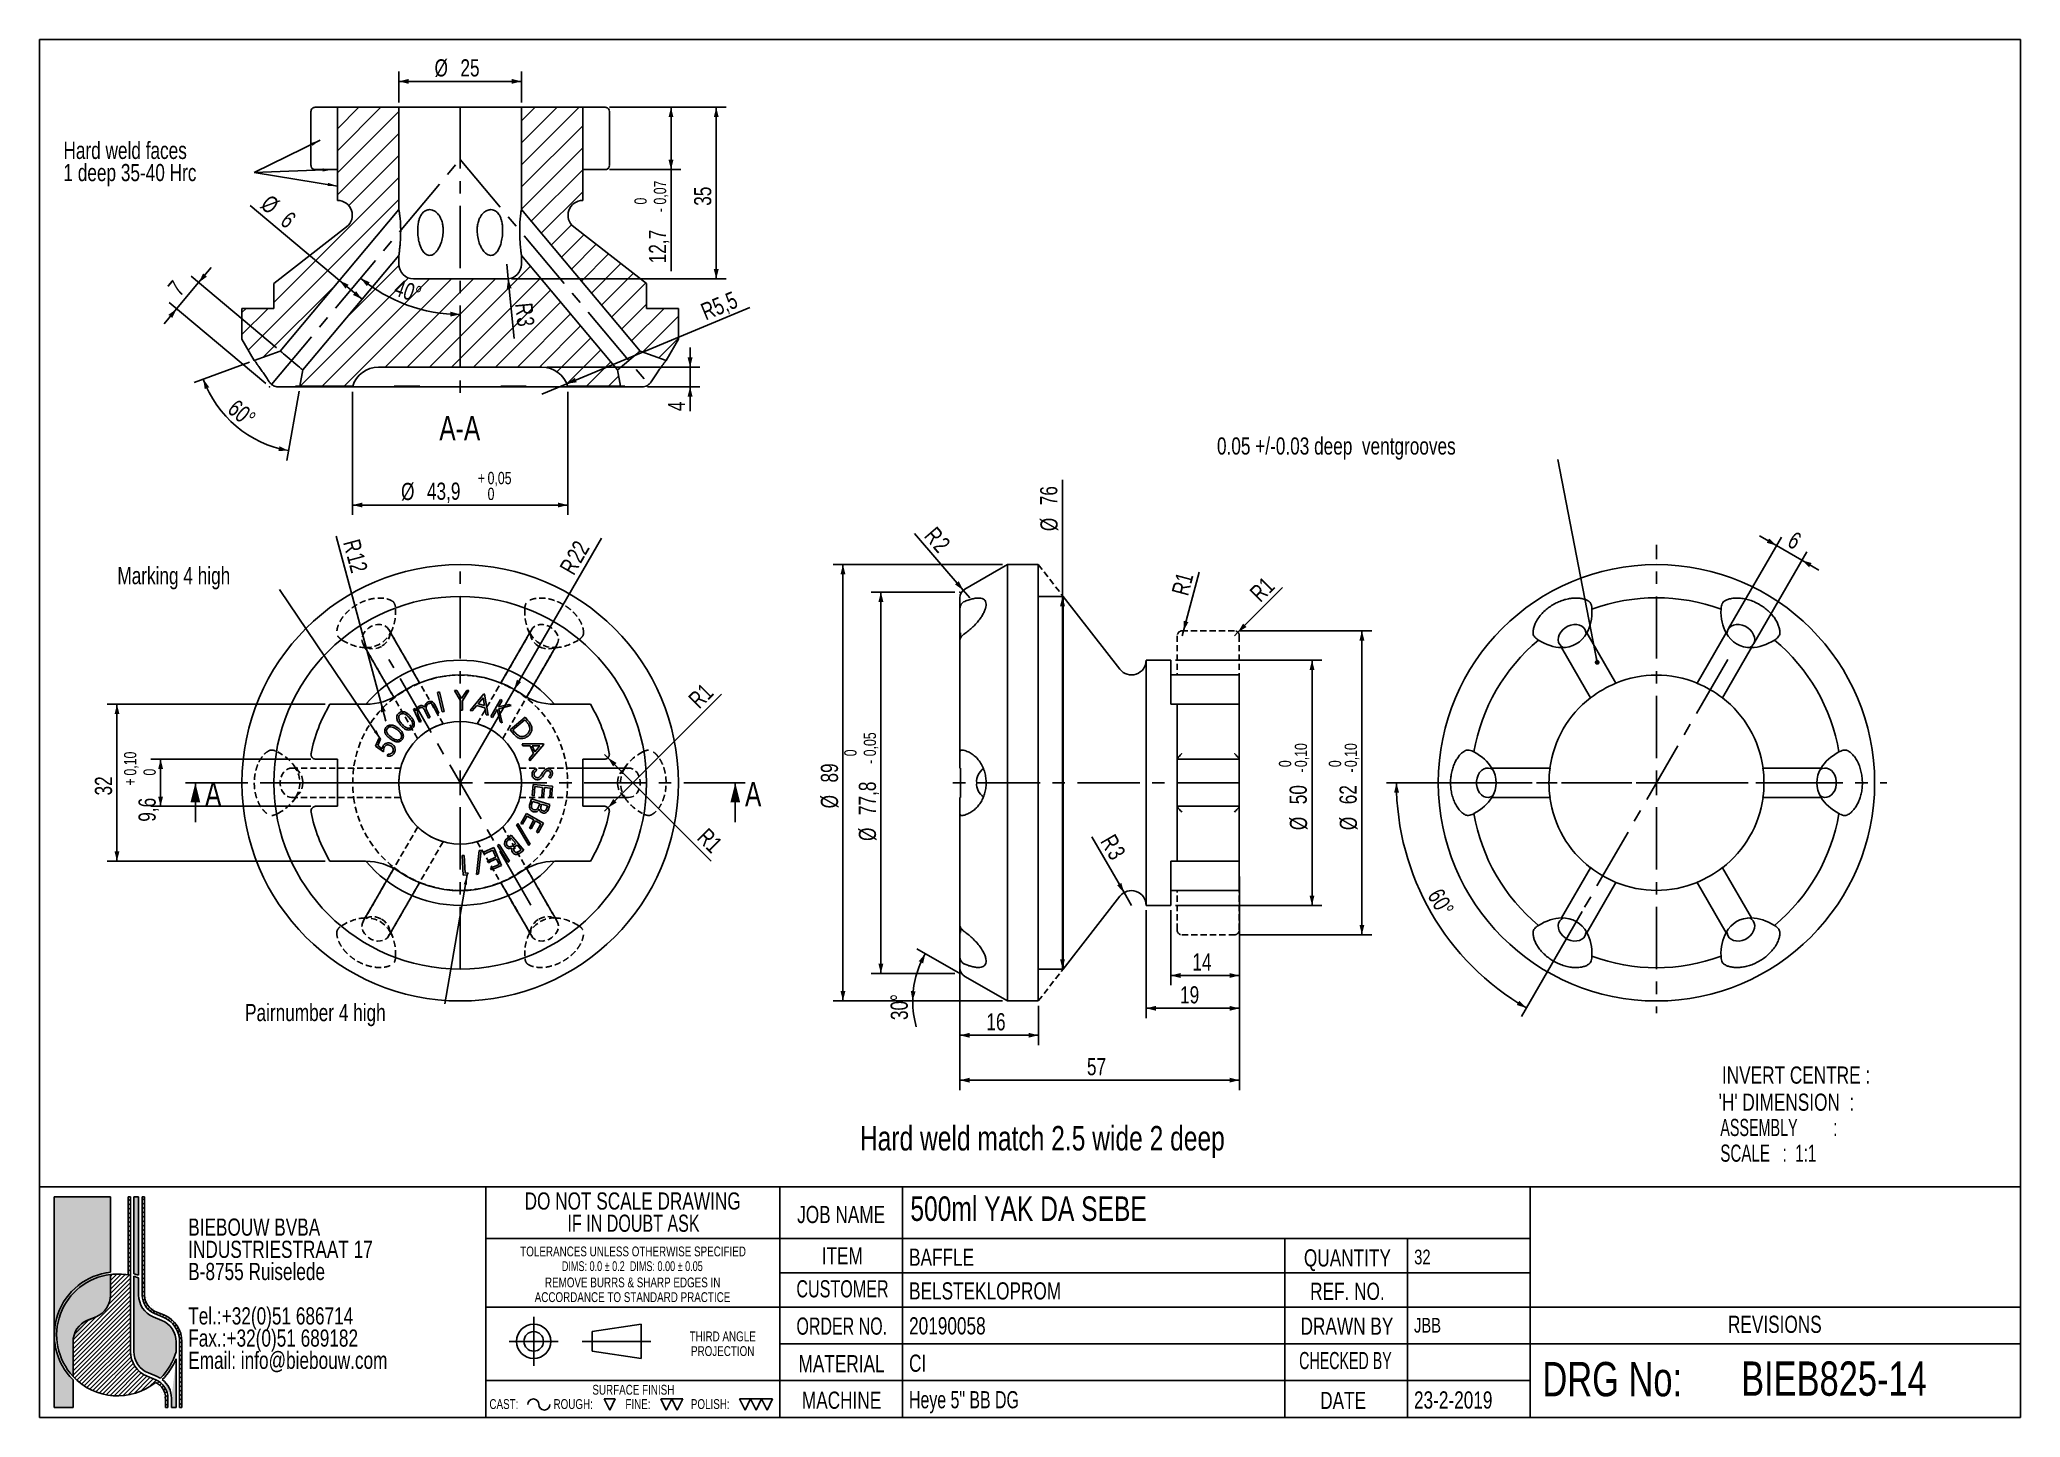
# Model space of a CAD drawing. Header units: millimetres. Extents: x 8 to 412, y 8 to 289.
import ezdxf

# ---------------------------------------------------------------- set-up
doc = ezdxf.new("R2010")
doc.units = ezdxf.units.MM
doc.header["$PDSIZE"] = -1
doc.linetypes.add('CENTERX2', pattern=[20.32, 12.7, -2.54, 2.54, -2.54])
doc.linetypes.add('HIDDEN', pattern=[1.905, 1.27, -0.635])
for name, color, linetype in [('CENTERLINE', 4, 'CENTERX2'), ('DIMENSIONS', 2, 'Continuous'), ('HATCH', 3, 'Continuous'), ('HIDDEN', 3, 'HIDDEN'), ('TEXT', 2, 'Continuous')]:
    doc.layers.add(name, color=color, linetype=linetype)
doc.layers.add('OUTLINE', color=7, linetype='Continuous', lineweight=25)
doc.styles.add('SLDTEXTSTYLE0', font='TXT', dxfattribs={"width": 0.75})
doc.styles.add('SLDTEXTSTYLE1', font='TXT', dxfattribs={"width": 0.660714})
doc.styles.add('SLDTEXTSTYLE2', font='TXT', dxfattribs={"width": 0.692308})
doc.styles.add('SLDTEXTSTYLE3', font='TXT', dxfattribs={"width": 0.702531})
doc.styles.add('SLDTEXTSTYLE4', font='TXT', dxfattribs={"width": 0.696874})
doc.styles.add('SLDTEXTSTYLE5', font='TXT', dxfattribs={"width": 0.620208})
doc.styles.add('SLDTEXTSTYLE6', font='TXT', dxfattribs={"width": 0.7})
doc.styles.add('SLDTEXTSTYLE7', font='TXT', dxfattribs={"width": 0.691176})
doc.styles.add('SLDTEXTSTYLE8', font='TXT', dxfattribs={"width": 0.625})
doc.dimstyles.new('SLDDIMSTYLE0', dxfattribs={"dimtxt": 3.5, "dimasz": 2, "dimexe": 0, "dimexo": 0.0625, "dimgap": 0.875, "dimtad": 1, "dimrnd": 1e-09, "dimzin": 12, "dimdsep": 46, "dimtxsty": 'SLDTEXTSTYLE0', "dimsah": 1, "dimcen": 0.09, "dimadec": 0, "dimazin": 3, "dimtfac": 1, "dimtofl": 0, "dimtmove": 0, "dimatfit": 3, "dimfxl": 0, "dimfrac": 2, "dimtolj": 1, "dimtzin": 12, "dimarcsym": 0})
doc.dimstyles.new('SLDDIMSTYLE1', dxfattribs={"dimtxt": 3.5, "dimasz": 2, "dimexe": 0, "dimexo": 0.0625, "dimgap": 0.875, "dimtad": 1, "dimrnd": 1e-09, "dimzin": 12, "dimdsep": 46, "dimtxsty": 'SLDTEXTSTYLE0', "dimsah": 1, "dimcen": 0, "dimadec": 0, "dimazin": 3, "dimtfac": 1, "dimtofl": 0, "dimtmove": 0, "dimatfit": 3, "dimfxl": 0, "dimfrac": 2, "dimtolj": 1, "dimtzin": 12, "dimarcsym": 0})
doc.dimstyles.new('SLDDIMSTYLE10', dxfattribs={"dimtxt": 3.5, "dimasz": 2, "dimexe": 0, "dimexo": 0.0625, "dimgap": 0.875, "dimtad": 1, "dimrnd": 1e-09, "dimzin": 12, "dimdsep": 46, "dimtxsty": 'SLDTEXTSTYLE0', "dimsah": 1, "dimcen": 0, "dimadec": 0, "dimazin": 3, "dimtfac": 1, "dimtofl": 0, "dimtmove": 0, "dimatfit": 3, "dimfxl": 0, "dimfrac": 2, "dimtolj": 1, "dimtzin": 12, "dimarcsym": 0})
doc.dimstyles.new('SLDDIMSTYLE11', dxfattribs={"dimtxt": 3.5, "dimasz": 2, "dimexe": 0, "dimexo": 0.0625, "dimgap": 0.875, "dimtad": 1, "dimrnd": 1e-09, "dimzin": 12, "dimdsep": 46, "dimtxsty": 'SLDTEXTSTYLE0', "dimsah": 1, "dimcen": 0.09, "dimadec": 0, "dimazin": 3, "dimtol": 1, "dimtm": 0.1, "dimtfac": 1, "dimtofl": 0, "dimtmove": 0, "dimatfit": 3, "dimfxl": 0, "dimfrac": 2, "dimtolj": 1, "dimarcsym": 0})
doc.dimstyles.new('SLDDIMSTYLE12', dxfattribs={"dimtxt": 3.5, "dimasz": 2, "dimexe": 0, "dimexo": 0.0625, "dimgap": 0.875, "dimtad": 1, "dimrnd": 1e-09, "dimzin": 12, "dimdsep": 46, "dimtxsty": 'SLDTEXTSTYLE0', "dimsah": 1, "dimcen": 0, "dimadec": 0, "dimazin": 3, "dimtfac": 1, "dimtofl": 0, "dimtmove": 0, "dimatfit": 3, "dimfxl": 0, "dimfrac": 2, "dimtolj": 1, "dimtzin": 12, "dimarcsym": 0})
doc.dimstyles.new('SLDDIMSTYLE13', dxfattribs={"dimtxt": 3.5, "dimasz": 2, "dimexe": 0, "dimexo": 0.0625, "dimgap": 0.875, "dimtad": 1, "dimrnd": 1e-09, "dimzin": 12, "dimdsep": 46, "dimtxsty": 'SLDTEXTSTYLE0', "dimsah": 1, "dimcen": 0.09, "dimadec": 0, "dimazin": 3, "dimtol": 1, "dimtp": 0.05, "dimtfac": 1, "dimtofl": 0, "dimtmove": 0, "dimatfit": 3, "dimfxl": 0, "dimfrac": 2, "dimtolj": 1, "dimarcsym": 0})
doc.dimstyles.new('SLDDIMSTYLE14', dxfattribs={"dimtxt": 3.5, "dimasz": 2, "dimexe": 0, "dimexo": 0.0625, "dimgap": 0.875, "dimtad": 1, "dimrnd": 1e-09, "dimzin": 12, "dimdsep": 46, "dimtxsty": 'SLDTEXTSTYLE0', "dimsah": 1, "dimcen": 0.09, "dimadec": 0, "dimazin": 3, "dimtol": 1, "dimtm": 0.07, "dimtfac": 1, "dimtofl": 0, "dimtmove": 0, "dimatfit": 3, "dimfxl": 0, "dimfrac": 2, "dimtolj": 1, "dimarcsym": 0})
doc.dimstyles.new('SLDDIMSTYLE2', dxfattribs={"dimtxt": 3.5, "dimasz": 2, "dimexe": 0, "dimexo": 0.0625, "dimgap": 0.875, "dimtad": 1, "dimrnd": 1e-09, "dimzin": 12, "dimdsep": 46, "dimtxsty": 'SLDTEXTSTYLE0', "dimsah": 1, "dimcen": 0, "dimadec": 0, "dimazin": 3, "dimtfac": 1, "dimtofl": 0, "dimtmove": 1, "dimatfit": 3, "dimfxl": 0, "dimfrac": 2, "dimtolj": 1, "dimtzin": 12, "dimarcsym": 0})
doc.dimstyles.new('SLDDIMSTYLE3', dxfattribs={"dimtxt": 3.5, "dimasz": 2, "dimexe": 0, "dimexo": 0.0625, "dimgap": 0.875, "dimtad": 1, "dimrnd": 1e-09, "dimzin": 12, "dimdsep": 46, "dimtxsty": 'SLDTEXTSTYLE0', "dimsah": 1, "dimcen": 0.09, "dimadec": 0, "dimazin": 3, "dimtol": 1, "dimtp": 0.1, "dimtfac": 1, "dimtofl": 0, "dimtmove": 0, "dimatfit": 3, "dimfxl": 0, "dimfrac": 2, "dimtolj": 1, "dimarcsym": 0})
doc.dimstyles.new('SLDDIMSTYLE4', dxfattribs={"dimtxt": 3.5, "dimasz": 2, "dimexe": 0, "dimexo": 0.0625, "dimgap": 0.875, "dimtad": 1, "dimrnd": 1e-09, "dimzin": 12, "dimdsep": 46, "dimtxsty": 'SLDTEXTSTYLE0', "dimsah": 1, "dimcen": 0, "dimadec": 0, "dimazin": 3, "dimtfac": 1, "dimtofl": 0, "dimtmove": 0, "dimatfit": 3, "dimfxl": 0, "dimfrac": 2, "dimtolj": 1, "dimtzin": 12, "dimarcsym": 0})
doc.dimstyles.new('SLDDIMSTYLE5', dxfattribs={"dimtxt": 0.18, "dimasz": 2, "dimexe": 0, "dimexo": 0.0625, "dimgap": 0, "dimtad": 0, "dimtih": 1, "dimtoh": 1, "dimdec": 0, "dimrnd": 1e-09, "dimzin": 0, "dimdsep": 46, "dimtxsty": 'Standard', "dimsah": 1, "dimcen": 0.09, "dimadec": 0, "dimazin": 0, "dimtfac": 2, "dimtdec": 0, "dimtofl": 0, "dimtmove": 0, "dimatfit": 3, "dimfxl": 0, "dimfrac": 2, "dimtolj": 1, "dimtzin": 0, "dimarcsym": 0})
doc.dimstyles.new('SLDDIMSTYLE6', dxfattribs={"dimtxt": 3.5, "dimasz": 2, "dimexe": 0, "dimexo": 0.0625, "dimgap": 0.875, "dimtad": 1, "dimdec": 4, "dimzin": 12, "dimdsep": 46, "dimtxsty": 'SLDTEXTSTYLE0', "dimsah": 1, "dimcen": 0.09, "dimazin": 3, "dimtfac": 1, "dimtofl": 0, "dimtmove": 0, "dimatfit": 3, "dimfxl": 0, "dimfrac": 2, "dimtolj": 1, "dimtzin": 12, "dimarcsym": 0})
doc.dimstyles.new('SLDDIMSTYLE7', dxfattribs={"dimtxt": 3.5, "dimasz": 2, "dimexe": 0, "dimexo": 0.0625, "dimgap": 0.875, "dimtad": 1, "dimrnd": 1e-09, "dimzin": 12, "dimdsep": 46, "dimtxsty": 'SLDTEXTSTYLE0', "dimsah": 1, "dimcen": 0.09, "dimadec": 0, "dimazin": 3, "dimtfac": 1, "dimtmove": 0, "dimatfit": 0, "dimfxl": 0, "dimfrac": 2, "dimtolj": 1, "dimtzin": 12, "dimarcsym": 0})
doc.dimstyles.new('SLDDIMSTYLE8', dxfattribs={"dimtxt": 0.18, "dimasz": 1, "dimexe": 0, "dimexo": 0.0625, "dimgap": 0, "dimtad": 0, "dimtih": 1, "dimtoh": 1, "dimdec": 0, "dimrnd": 1e-09, "dimzin": 0, "dimdsep": 46, "dimtxsty": 'Standard', "dimblk1": 'DOT', "dimblk2": 'DOT', "dimsah": 1, "dimcen": 0.09, "dimadec": 0, "dimazin": 0, "dimtfac": 1, "dimtdec": 0, "dimtofl": 0, "dimtmove": 0, "dimatfit": 3, "dimldrblk": 'DOT', "dimfxl": 0, "dimfrac": 2, "dimtolj": 1, "dimtzin": 0, "dimarcsym": 0})
doc.dimstyles.new('SLDDIMSTYLE9', dxfattribs={"dimtxt": 3.5, "dimasz": 2, "dimexe": 0, "dimexo": 0.0625, "dimgap": 0.875, "dimtad": 1, "dimrnd": 1e-09, "dimzin": 12, "dimdsep": 46, "dimtxsty": 'SLDTEXTSTYLE0', "dimsah": 1, "dimcen": 0.09, "dimadec": 0, "dimazin": 3, "dimtol": 1, "dimtm": 0.05, "dimtfac": 1, "dimtofl": 0, "dimtmove": 0, "dimatfit": 3, "dimfxl": 0, "dimfrac": 2, "dimtolj": 1, "dimarcsym": 0})

msp = doc.modelspace()

# ---------------------------------------------------------------- texts
at = {"layer": 'CENTERLINE', "char_height": 5, "attachment_point": 1, "style": 'SLDTEXTSTYLE0'}
for insert in [(41.7394, 137.59784), (151.86641, 137.59784)]:
    msp.add_mtext('A', dxfattribs=dict(at, insert=insert))
at = {"layer": 'TEXT'}
for s, insert, char_height, attachment_point, style in [('A-A', (93.69866, 212.24012), 5, 2, 'SLDTEXTSTYLE0'), ('0.05 +/-0.03 deep  ventgrooves', (248.13472, 207.87122), 3.5, 1, 'SLDTEXTSTYLE0'), ('Marking 4 high', (23.85831, 181.4222), 3.5, 1, 'SLDTEXTSTYLE0'), ('Pairnumber 4 high', (49.90148, 92.3151), 3.5, 1, 'SLDTEXTSTYLE0'), ('INVERT CENTRE :', (351.13201, 79.56571), 3.5, 1, 'SLDTEXTSTYLE0'), ("'H' DIMENSION  :", (350.44396, 74.03884), 3.5, 1, 'SLDTEXTSTYLE0'), ('ASSEMBLY         :', (350.79564, 68.87764), 3.5, 1, 'SLDTEXTSTYLE8'), ('Hard weld match 2.5 wide 2 deep', (175.30482, 67.43295), 5, 1, 'SLDTEXTSTYLE0'), ('SCALE   :  1:1', (350.79564, 63.64092), 3.5, 1, 'SLDTEXTSTYLE1'), ('500ml YAK DA SEBE', (185.59608, 53.07133), 5, 1, 'SLDTEXTSTYLE0'), ('JOB NAME', (171.48697, 51.1278), 3.5, 2, 'SLDTEXTSTYLE0'), ('ITEM', (171.71908, 42.70142), 3.5, 2, 'SLDTEXTSTYLE0'), ('BAFFLE', (185.33565, 42.42156), 3.5, 1, 'SLDTEXTSTYLE0'), ('QUANTITY', (274.74339, 42.28181), 3.5, 2, 'SLDTEXTSTYLE0'), ('32', (288.35518, 42.21082), 3, 1, 'SLDTEXTSTYLE0'), ('CUSTOMER', (171.75551, 35.97385), 3.5, 2, 'SLDTEXTSTYLE3'), ('BELSTEKLOPROM', (185.33565, 35.54554), 3.5, 1, 'SLDTEXTSTYLE0'), ('REF. NO.', (274.74262, 35.47023), 3.5, 2, 'SLDTEXTSTYLE0'), ('ORDER NO.', (171.60764, 28.37055), 3.5, 2, 'SLDTEXTSTYLE4'), ('20190058', (185.33565, 28.42402), 3.5, 1, 'SLDTEXTSTYLE0'), ('DRAWN BY', (274.64783, 28.36069), 3.5, 2, 'SLDTEXTSTYLE0'), ('JBB', (288.31932, 28.2897), 3, 1, 'SLDTEXTSTYLE0'), ('REVISIONS', (361.91901, 28.73986), 3.5, 2, 'SLDTEXTSTYLE0'), ('MATERIAL', (171.57082, 20.7035), 3.5, 2, 'SLDTEXTSTYLE0'), ('CI', (185.32857, 20.80281), 3.5, 1, 'SLDTEXTSTYLE0'), ('CHECKED BY', (274.33641, 21.33873), 3.5, 2, 'SLDTEXTSTYLE5'), ('DRG No:', (314.51995, 19.3028), 7, 1, 'SLDTEXTSTYLE0'), ('BIEB825-14', (355.0469, 19.40975), 7, 1, 'SLDTEXTSTYLE0'), ('SURFACE FINISH', (129.10103, 14.63617), 2, 2, 'SLDTEXTSTYLE0'), ('MACHINE', (171.56839, 13.25379), 3.5, 2, 'SLDTEXTSTYLE0'), ('Heye 5" BB DG', (185.32857, 13.35309), 3.5, 1, 'SLDTEXTSTYLE2'), ('DATE', (273.867, 13.20559), 3.5, 2, 'SLDTEXTSTYLE0'), ('23-2-2019', (288.31932, 13.3049), 3.5, 1, 'SLDTEXTSTYLE0'), ('CAST:', (99.74145, 11.71938), 2, 1, 'SLDTEXTSTYLE0'), ('ROUGH:', (112.81775, 11.71938), 2, 1, 'SLDTEXTSTYLE0'), ('FINE:', (127.4722, 11.71938), 2, 1, 'SLDTEXTSTYLE0'), ('POLISH:', (140.82446, 11.71938), 2, 1, 'SLDTEXTSTYLE0')]:
    msp.add_mtext(s, dxfattribs=dict(at, insert=insert, char_height=char_height, attachment_point=attachment_point, style=style))

# ---------------------------------------------------------------- blocks, each defined once
blk = doc.blocks.new('SW_NOTE_0')
at = {"layer": 'TEXT', "color": 0, "char_height": 3.5, "attachment_point": 2}
for s, insert, style in [('DO NOT SCALE DRAWING', (28.71, 4.5), 'SLDTEXTSTYLE0'), ('IF IN DOUBT ASK', (28.89, -0.03), 'SLDTEXTSTYLE6')]:
    blk.add_mtext(s, dxfattribs=dict(at, insert=insert, style=style))
blk = doc.blocks.new('SW_NOTE_0_1')
at = {"layer": 'TEXT', "color": 0, "char_height": 2, "attachment_point": 2}
for s, insert, style in [('TOLERANCES UNLESS OTHERWISE SPECIFIED', (27.09, 2.57), 'SLDTEXTSTYLE0'), ('DIMS: 0.0 ± 0.2  DIMS: 0.00 ± 0.05', (26.93, -0.43), 'SLDTEXTSTYLE7')]:
    blk.add_mtext(s, dxfattribs=dict(at, insert=insert, style=style))
blk = doc.blocks.new('SW_NOTE_0_2')
at = {"layer": 'TEXT', "color": 0, "char_height": 2, "attachment_point": 2, "style": 'SLDTEXTSTYLE0'}
for s, insert in [('REMOVE BURRS & SHARP EDGES IN', (21.78, 2.57)), ('ACCORDANCE TO STANDARD PRACTICE', (21.75, -0.43))]:
    blk.add_mtext(s, dxfattribs=dict(at, insert=insert))
blk = doc.blocks.new('SW_NOTE_0_3')
at = {"layer": 'TEXT', "color": 0, "char_height": 2, "attachment_point": 2, "style": 'SLDTEXTSTYLE0'}
for s, insert in [('THIRD ANGLE', (8.34, 2.57)), ('PROJECTION', (8.33, -0.43))]:
    blk.add_mtext(s, dxfattribs=dict(at, insert=insert))
blk = doc.blocks.new('SW_NOTE_0_4')
at = {"layer": 'TEXT', "color": 0, "char_height": 3.5, "attachment_point": 1, "style": 'SLDTEXTSTYLE0'}
for s, insert in [('BIEBOUW BVBA', (0, 4.5)), ('INDUSTRIESTRAAT 17', (0, -0.03)), ('B-8755 Ruiselede', (0, -4.55)), ('Tel.:+32(0)51 686714', (0, -13.61)), ('Fax.:+32(0)51 689182', (0, -18.13)), ('Email: info@biebouw.com', (0, -22.66))]:
    blk.add_mtext(s, dxfattribs=dict(at, insert=insert))
blk = doc.blocks.new('_D')
at = {"layer": 'DIMENSIONS'}
for p, q in [((66.23, 153.43), (21.78, 153.43)), ((23.78, 153.43), (23.78, 121.43)), ((66.23, 121.43), (21.78, 121.43))]:
    blk.add_line(p, q, dxfattribs=at)
for points in [[(23.78, 153.43), (23.28, 151.43), (24.28, 151.43)], [(23.78, 121.43), (24.28, 123.43), (23.28, 123.43)]]:
    blk.add_solid(points, dxfattribs=at)
at = {"layer": 'DIMENSIONS', "insert": (19.27, 134.84), "char_height": 3.5, "attachment_point": 1, "rotation": 90, "style": 'SLDTEXTSTYLE0'}
blk.add_mtext('32', dxfattribs=at)
blk = doc.blocks.new('_D_1')
at = {"layer": 'DIMENSIONS'}
for q in [(122.6, 187.35), (93.78, 137.43)]:
    blk.add_line((104.78, 156.48), q, dxfattribs=at)
blk.add_solid([(104.78, 156.48), (106.21, 157.96), (105.35, 158.46)], dxfattribs=at)
at = {"layer": 'DIMENSIONS', "char_height": 3.5, "attachment_point": 1, "rotation": 60, "style": 'SLDTEXTSTYLE0'}
for s, insert in [('22', (115.32, 183.75)), ('R', (113.9, 181.3))]:
    blk.add_mtext(s, dxfattribs=dict(at, insert=insert))
blk = doc.blocks.new('_D_2')
at = {"layer": 'DIMENSIONS'}
for q in [(68.47, 187.76), (78.64, 149.98)]:
    blk.add_line((77.6, 153.84), q, dxfattribs=at)
blk.add_solid([(77.6, 153.84), (77.63, 151.78), (78.6, 152.04)], dxfattribs=at)
at = {"layer": 'DIMENSIONS', "char_height": 3.5, "attachment_point": 1, "rotation": 285, "style": 'SLDTEXTSTYLE0'}
for s, insert in [('R', (73.24, 187.39)), ('12', (73.98, 184.65))]:
    blk.add_mtext(s, dxfattribs=dict(at, insert=insert))
blk = doc.blocks.new('_D_3')
at = {"layer": 'DIMENSIONS'}
for p, q in [((63.34, 142.23), (30.68, 142.23)), ((32.68, 142.23), (32.68, 132.63)), ((63.34, 132.63), (30.68, 132.63))]:
    blk.add_line(p, q, dxfattribs=at)
for points in [[(32.68, 142.23), (32.18, 140.23), (33.18, 140.23)], [(32.68, 132.63), (33.18, 134.63), (32.18, 134.63)]]:
    blk.add_solid(points, dxfattribs=at)
at = {"layer": 'DIMENSIONS', "attachment_point": 1, "rotation": 90, "style": 'SLDTEXTSTYLE0'}
for s, insert, char_height in [('0,10', (25.22, 138.9), 2.5), ('+', (25.22, 136.88), 2.5), ('0', (29.18, 138.9), 2.5), ('9,6', (28.17, 129.49), 3.5)]:
    blk.add_mtext(s, dxfattribs=dict(at, insert=insert, char_height=char_height))
blk = doc.blocks.new('_D_4')
at = {"layer": 'DIMENSIONS'}
for q in [(147.05, 155.47), (123.21, 131.63)]:
    blk.add_line((123.92, 132.34), q, dxfattribs=at)
blk.add_solid([(123.92, 132.34), (125.69, 133.4), (124.98, 134.1)], dxfattribs=at)
at = {"layer": 'DIMENSIONS', "insert": (140.03, 154.82), "char_height": 3.5, "attachment_point": 1, "rotation": 45, "style": 'SLDTEXTSTYLE0'}
blk.add_mtext('R1', dxfattribs=at)
blk = doc.blocks.new('_D_5')
at = {"layer": 'DIMENSIONS'}
for q in [(123.21, 143.23), (145, 121.45)]:
    blk.add_line((123.92, 142.52), q, dxfattribs=at)
blk.add_solid([(123.92, 142.52), (124.98, 140.75), (125.69, 141.46)], dxfattribs=at)
at = {"layer": 'DIMENSIONS', "insert": (144.34, 128.46), "char_height": 3.5, "attachment_point": 1, "rotation": 315, "style": 'SLDTEXTSTYLE0'}
blk.add_mtext('R1', dxfattribs=at)
blk = doc.blocks.new('SW_CENTERMARKSYMBOL_0')
at = {"layer": 'CENTERLINE', "color": 0}
for p, q in [((0, 5), (0, 44.95)), ((-5, 0), (-40.5, 0)), ((0, 0), (-2.5, 0)), ((0, 0), (0, 2.5)), ((0, 0), (0, -2.5)), ((0, 0), (2.5, 0)), ((5, 0), (40.5, 0)), ((0, -5), (0, -40.5))]:
    blk.add_line(p, q, dxfattribs=at)
blk = doc.blocks.new('_D_6')
at = {"layer": 'DIMENSIONS'}
for p, q in [((303.35, 137.43), (282.74, 137.43)), ((322.62, 111.18), (310.26, 89.77))]:
    blk.add_line(p, q, dxfattribs=at)
blk.add_arc((337.77, 137.43), 53.04, 180, 240, dxfattribs=at)
for points in [[(284.74, 137.43), (284.27, 135.42), (285.27, 135.44)], [(311.26, 91.5), (309.8, 92.96), (309.28, 92.1)]]:
    blk.add_solid(points, dxfattribs=at)
at = {"layer": 'DIMENSIONS', "insert": (293.99, 116.21), "char_height": 3.5, "attachment_point": 1, "rotation": 300, "style": 'SLDTEXTSTYLE0'}
blk.add_mtext('60°', dxfattribs=at)
blk = doc.blocks.new('_D_7')
at = {"layer": 'DIMENSIONS'}
for p, q in [((352.46, 168.87), (363.25, 187.55)), ((362.25, 185.81), (358.78, 187.81)), ((357.66, 165.87), (368.44, 184.55)), ((367.44, 182.81), (362.25, 185.81)), ((367.44, 182.81), (370.91, 180.81))]:
    blk.add_line(p, q, dxfattribs=at)
for points in [[(362.25, 185.81), (360.76, 187.25), (360.26, 186.38)], [(367.44, 182.81), (368.92, 181.38), (369.42, 182.25)]]:
    blk.add_solid(points, dxfattribs=at)
at = {"layer": 'DIMENSIONS', "insert": (365.98, 188.87), "char_height": 3.5, "attachment_point": 1, "rotation": 330, "style": 'SLDTEXTSTYLE0'}
blk.add_mtext('6', dxfattribs=at)
blk = doc.blocks.new('_Dot')
at = {"color": 0, "linetype": 'ByBlock', "lineweight": -2}
blk.add_line((-0.5, 0), (-1, 0), dxfattribs=at)
at = {"color": 0, "linetype": 'ByBlock', "const_width": 0.5}
blk.add_lwpolyline([(-0.25, 0, 1), (0.25, 0, 1)], format="xyb", close=True, dxfattribs=at)
blk = doc.blocks.new('SW_CENTERMARKSYMBOL_1')
at = {"layer": 'CENTERLINE', "color": 0}
for p, q in [((0, 5), (0, 48.54)), ((-5, 0), (-47, 0)), ((0, 0), (-2.5, 0)), ((0, 0), (0, 2.5)), ((0, 0), (0, -2.5)), ((0, 0), (2.5, 0)), ((5, 0), (47, 0)), ((0, -5), (0, -47))]:
    blk.add_line(p, q, dxfattribs=at)
blk = doc.blocks.new('_D_8')
at = {"layer": 'DIMENSIONS'}
for p, q in [((194.7, 176.33), (177.59, 176.33)), ((179.59, 176.33), (179.59, 98.53)), ((194.7, 98.53), (177.59, 98.53))]:
    blk.add_line(p, q, dxfattribs=at)
for points in [[(179.59, 176.33), (179.09, 174.33), (180.09, 174.33)], [(179.59, 98.53), (180.09, 100.53), (179.09, 100.53)]]:
    blk.add_solid(points, dxfattribs=at)
at = {"layer": 'DIMENSIONS', "attachment_point": 1, "rotation": 90, "style": 'SLDTEXTSTYLE0'}
for s, insert, char_height in [('0,05', (176.09, 142.83), 2.5), ('0', (172.12, 142.83), 2.5), ('-', (176.09, 141.27), 2.5), ('77,8', (175.08, 130.84), 3.5), ('%%c', (175.08, 125.56), 3.5)]:
    blk.add_mtext(s, dxfattribs=dict(at, insert=insert, char_height=char_height))
blk = doc.blocks.new('_D_9')
at = {"layer": 'DIMENSIONS'}
for q in [(261.5, 177.23), (251.7, 167.43)]:
    blk.add_line((252.4, 168.14), q, dxfattribs=at)
blk.add_solid([(252.4, 168.14), (254.17, 169.2), (253.46, 169.9)], dxfattribs=at)
at = {"layer": 'DIMENSIONS', "insert": (254.53, 176.53), "char_height": 3.5, "attachment_point": 1, "rotation": 45, "style": 'SLDTEXTSTYLE0'}
blk.add_mtext('R1', dxfattribs=at)
blk = doc.blocks.new('_D_10')
at = {"layer": 'DIMENSIONS'}
for q in [(244.51, 180.36), (241.05, 167.43)]:
    blk.add_line((241.3, 168.4), q, dxfattribs=at)
blk.add_solid([(241.3, 168.4), (242.31, 170.2), (241.34, 170.46)], dxfattribs=at)
at = {"layer": 'DIMENSIONS', "insert": (238.83, 176.27), "char_height": 3.5, "attachment_point": 1, "rotation": 75, "style": 'SLDTEXTSTYLE0'}
blk.add_mtext('R1', dxfattribs=at)
blk = doc.blocks.new('_D_11')
at = {"layer": 'DIMENSIONS'}
for p, q in [((252.7, 168.43), (279.7, 168.43)), ((277.7, 168.43), (277.7, 106.43)), ((252.7, 106.43), (279.7, 106.43))]:
    blk.add_line(p, q, dxfattribs=at)
for points in [[(277.7, 168.43), (277.2, 166.43), (278.2, 166.43)], [(277.7, 106.43), (278.2, 108.43), (277.2, 108.43)]]:
    blk.add_solid(points, dxfattribs=at)
at = {"layer": 'DIMENSIONS', "attachment_point": 1, "rotation": 90, "style": 'SLDTEXTSTYLE0'}
for s, insert, char_height in [('0', (270.95, 140.62), 2.5), ('0,10', (274.18, 140.62), 2.5), ('-', (274.18, 139.52), 2.5), ('62', (273.13, 133.05), 3.5), ('%%c', (273.18, 127.77), 3.5)]:
    blk.add_mtext(s, dxfattribs=dict(at, insert=insert, char_height=char_height))
blk = doc.blocks.new('_D_12')
at = {"layer": 'DIMENSIONS'}
for p, q in [((252.7, 118.31), (252.7, 74.77)), ((195.7, 101.05), (195.7, 74.77)), ((195.7, 76.77), (252.7, 76.77))]:
    blk.add_line(p, q, dxfattribs=at)
for points in [[(195.7, 76.77), (197.7, 76.27), (197.7, 77.27)], [(252.7, 76.77), (250.7, 77.27), (250.7, 76.27)]]:
    blk.add_solid(points, dxfattribs=at)
at = {"layer": 'DIMENSIONS', "insert": (221.61, 81.28), "char_height": 3.5, "attachment_point": 1, "style": 'SLDTEXTSTYLE0'}
blk.add_mtext('57', dxfattribs=at)
blk = doc.blocks.new('_D_13')
at = {"layer": 'DIMENSIONS'}
for p, q in [((252.7, 118.31), (252.7, 96.12)), ((238.7, 111.43), (238.7, 96.12)), ((238.7, 98.12), (252.7, 98.12))]:
    blk.add_line(p, q, dxfattribs=at)
for points in [[(238.7, 98.12), (240.7, 97.62), (240.7, 98.62)], [(252.7, 98.12), (250.7, 98.62), (250.7, 97.62)]]:
    blk.add_solid(points, dxfattribs=at)
at = {"layer": 'DIMENSIONS', "insert": (243.11, 102.63), "char_height": 3.5, "attachment_point": 1, "style": 'SLDTEXTSTYLE0'}
blk.add_mtext('14', dxfattribs=at)
blk = doc.blocks.new('_D_14')
at = {"layer": 'DIMENSIONS'}
for p, q in [((252.7, 118.31), (252.7, 89.43)), ((233.7, 111.43), (233.7, 89.43)), ((233.7, 91.43), (252.7, 91.43))]:
    blk.add_line(p, q, dxfattribs=at)
for points in [[(233.7, 91.43), (235.7, 90.93), (235.7, 91.93)], [(252.7, 91.43), (250.7, 91.93), (250.7, 90.93)]]:
    blk.add_solid(points, dxfattribs=at)
at = {"layer": 'DIMENSIONS', "insert": (240.61, 95.94), "char_height": 3.5, "attachment_point": 1, "style": 'SLDTEXTSTYLE0'}
blk.add_mtext('19', dxfattribs=at)
blk = doc.blocks.new('_D_15')
at = {"layer": 'DIMENSIONS'}
for q in [(222.62, 126.41), (230.7, 112.43)]:
    blk.add_line((229.2, 115.03), q, dxfattribs=at)
blk.add_solid([(229.2, 115.03), (228.63, 117.01), (227.76, 116.51)], dxfattribs=at)
at = {"layer": 'DIMENSIONS', "char_height": 3.5, "attachment_point": 1, "rotation": 300, "style": 'SLDTEXTSTYLE0'}
for s, insert in [('R', (227.26, 127.26)), ('3', (228.68, 124.8))]:
    blk.add_mtext(s, dxfattribs=dict(at, insert=insert))
blk = doc.blocks.new('_D_16')
at = {"layer": 'DIMENSIONS'}
for p, q in [((195.83, 98.45), (186.93, 103.59)), ((204.4, 92.93), (184.07, 92.93))]:
    blk.add_line(p, q, dxfattribs=at)
for start, end in [(150, 180), (180, 195.7866)]:
    blk.add_arc((205.4, 92.93), 19.32, start, end, dxfattribs=at)
for points in [[(188.66, 102.59), (187.31, 101.04), (188.2, 100.58)], [(186.07, 92.93), (186.67, 94.9), (185.68, 94.95)]]:
    blk.add_solid(points, dxfattribs=at)
at = {"layer": 'DIMENSIONS', "insert": (181.62, 89), "char_height": 3.5, "attachment_point": 1, "rotation": 90.986, "style": 'SLDTEXTSTYLE0'}
blk.add_mtext('30°', dxfattribs=at)
blk = doc.blocks.new('_D_17')
at = {"layer": 'DIMENSIONS'}
for p, q in [((204.4, 181.93), (169.85, 181.93)), ((171.85, 92.93), (171.85, 181.93)), ((204.4, 92.93), (169.85, 92.93))]:
    blk.add_line(p, q, dxfattribs=at)
for points in [[(171.85, 181.93), (171.35, 179.93), (172.35, 179.93)], [(171.85, 92.93), (172.35, 94.93), (171.35, 94.93)]]:
    blk.add_solid(points, dxfattribs=at)
at = {"layer": 'DIMENSIONS', "char_height": 3.5, "attachment_point": 1, "rotation": 90, "style": 'SLDTEXTSTYLE0'}
for s, insert in [('89', (167.34, 137.48)), ('%%c', (167.34, 132.21))]:
    blk.add_mtext(s, dxfattribs=dict(at, insert=insert))
blk = doc.blocks.new('_D_18')
at = {"layer": 'DIMENSIONS'}
for q in [(186.47, 188.26), (197.7, 175.18)]:
    blk.add_line((196.39, 176.69), q, dxfattribs=at)
blk.add_solid([(196.39, 176.69), (195.47, 178.54), (194.71, 177.88)], dxfattribs=at)
at = {"layer": 'DIMENSIONS', "char_height": 3.5, "attachment_point": 1, "rotation": 310.6425, "style": 'SLDTEXTSTYLE0'}
for s, insert in [('R', (190.88, 189.95)), ('2', (192.72, 187.8))]:
    blk.add_mtext(s, dxfattribs=dict(at, insert=insert))
blk = doc.blocks.new('_D_19')
at = {"layer": 'DIMENSIONS'}
for p, q in [((239.7, 162.43), (269.52, 162.43)), ((267.52, 112.43), (267.52, 162.43)), ((239.7, 112.43), (269.52, 112.43))]:
    blk.add_line(p, q, dxfattribs=at)
for points in [[(267.52, 162.43), (267.02, 160.43), (268.02, 160.43)], [(267.52, 112.43), (268.02, 114.43), (267.02, 114.43)]]:
    blk.add_solid(points, dxfattribs=at)
at = {"layer": 'DIMENSIONS', "attachment_point": 1, "rotation": 90, "style": 'SLDTEXTSTYLE0'}
for s, insert, char_height in [('0', (260.77, 140.62), 2.5), ('0,10', (264, 140.62), 2.5), ('-', (264, 139.52), 2.5), ('50', (262.95, 133.05), 3.5), ('%%c', (263, 127.77), 3.5)]:
    blk.add_mtext(s, dxfattribs=dict(at, insert=insert, char_height=char_height))
blk = doc.blocks.new('_D_20')
at = {"layer": 'DIMENSIONS'}
for p, q in [((195.7, 101.05), (195.7, 83.93)), ((211.7, 91.93), (211.7, 83.93)), ((195.7, 85.93), (211.7, 85.93))]:
    blk.add_line(p, q, dxfattribs=at)
for points in [[(195.7, 85.93), (197.7, 85.43), (197.7, 86.43)], [(211.7, 85.93), (209.7, 86.43), (209.7, 85.43)]]:
    blk.add_solid(points, dxfattribs=at)
at = {"layer": 'DIMENSIONS', "insert": (201.11, 90.44), "char_height": 3.5, "attachment_point": 1, "style": 'SLDTEXTSTYLE0'}
blk.add_mtext('16', dxfattribs=at)
blk = doc.blocks.new('_D_21')
at = {"layer": 'DIMENSIONS'}
for p, q in [((216.63, 175.43), (216.63, 199.2)), ((216.63, 99.43), (216.63, 175.43))]:
    blk.add_line(p, q, dxfattribs=at)
for points in [[(216.63, 175.43), (216.13, 173.43), (217.13, 173.43)], [(216.63, 99.43), (217.13, 101.43), (216.13, 101.43)]]:
    blk.add_solid(points, dxfattribs=at)
at = {"layer": 'DIMENSIONS', "char_height": 3.5, "attachment_point": 1, "rotation": 90, "style": 'SLDTEXTSTYLE0'}
for s, insert in [('76', (212.07, 194.03)), ('%%c', (212.12, 188.75))]:
    blk.add_mtext(s, dxfattribs=dict(at, insert=insert))
blk = doc.blocks.new('_D_22')
at = {"layer": 'DIMENSIONS'}
for p, q in [((40.44, 239.44), (43.01, 242.51)), ((35.94, 234.08), (40.44, 239.44)), ((56.31, 226.13), (38.91, 240.73)), ((54.11, 218.84), (34.41, 235.37)), ((35.94, 234.08), (33.37, 231.02))]:
    blk.add_line(p, q, dxfattribs=at)
for points in [[(40.44, 239.44), (42.11, 240.65), (41.35, 241.3)], [(35.94, 234.08), (34.27, 232.87), (35.04, 232.23)]]:
    blk.add_solid(points, dxfattribs=at)
at = {"layer": 'DIMENSIONS', "insert": (33.91, 238.67), "char_height": 3.5, "attachment_point": 1, "rotation": 50, "style": 'SLDTEXTSTYLE0'}
blk.add_mtext('7', dxfattribs=at)
blk = doc.blocks.new('_D_23')
at = {"layer": 'DIMENSIONS'}
blk.add_arc((93.78, 264.55), 31.6, 230, 270, dxfattribs=at)
for points in [[(73.47, 240.35), (74.73, 238.72), (75.35, 239.5)], [(93.78, 232.95), (91.8, 233.52), (91.76, 232.52)]]:
    blk.add_solid(points, dxfattribs=at)
at = {"layer": 'DIMENSIONS', "insert": (81.21, 240.3), "char_height": 3.5, "attachment_point": 1, "rotation": 340, "style": 'SLDTEXTSTYLE0'}
blk.add_mtext('40°', dxfattribs=at)
blk = doc.blocks.new('_D_24')
at = {"layer": 'DIMENSIONS'}
for p, q in [((71.83, 217.19), (71.83, 192.08)), ((115.73, 217.19), (115.73, 192.08)), ((71.83, 194.08), (115.73, 194.08))]:
    blk.add_line(p, q, dxfattribs=at)
for points in [[(71.83, 194.08), (73.83, 193.58), (73.83, 194.58)], [(115.73, 194.08), (113.73, 194.58), (113.73, 193.58)]]:
    blk.add_solid(points, dxfattribs=at)
at = {"layer": 'DIMENSIONS', "attachment_point": 1, "style": 'SLDTEXTSTYLE0'}
for s, insert, char_height in [('%%c', (81.72, 198.59), 3.5), ('43,9', (87, 198.65), 3.5), ('+', (97.35, 200.83), 2.5), ('0,05', (99.37, 200.83), 2.5), ('0', (99.37, 197.6), 2.5)]:
    blk.add_mtext(s, dxfattribs=dict(at, insert=insert, char_height=char_height))
blk = doc.blocks.new('_D_25')
at = {"layer": 'DIMENSIONS'}
for p, q in [((124.21, 275.19), (148.01, 275.19)), ((146.01, 240.19), (146.01, 275.19)), ((104.28, 240.19), (148.01, 240.19))]:
    blk.add_line(p, q, dxfattribs=at)
for points in [[(146.01, 275.19), (145.51, 273.19), (146.51, 273.19)], [(146.01, 240.19), (146.51, 242.19), (145.51, 242.19)]]:
    blk.add_solid(points, dxfattribs=at)
at = {"layer": 'DIMENSIONS', "insert": (141.49, 255.11), "char_height": 3.5, "attachment_point": 1, "rotation": 90, "style": 'SLDTEXTSTYLE0'}
blk.add_mtext('35', dxfattribs=at)
blk = doc.blocks.new('_D_26')
at = {"layer": 'DIMENSIONS'}
for q in [(103.28, 243.19), (104.77, 228.06)]:
    blk.add_line((103.57, 240.21), q, dxfattribs=at)
blk.add_solid([(103.57, 240.21), (103.27, 238.17), (104.27, 238.27)], dxfattribs=at)
at = {"layer": 'DIMENSIONS', "char_height": 3.5, "attachment_point": 1, "rotation": 275.6304, "style": 'SLDTEXTSTYLE0'}
for s, insert in [('R', (108.49, 235.47)), ('3', (108.77, 232.65))]:
    blk.add_mtext(s, dxfattribs=dict(at, insert=insert))
blk = doc.blocks.new('_D_27')
at = {"layer": 'DIMENSIONS'}
for p, q in [((81.28, 276.19), (81.28, 282.48)), ((81.28, 280.48), (106.28, 280.48)), ((106.28, 276.19), (106.28, 282.48))]:
    blk.add_line(p, q, dxfattribs=at)
for points in [[(81.28, 280.48), (83.28, 279.98), (83.28, 280.98)], [(106.28, 280.48), (104.28, 280.98), (104.28, 279.98)]]:
    blk.add_solid(points, dxfattribs=at)
at = {"layer": 'DIMENSIONS', "char_height": 3.5, "attachment_point": 1, "style": 'SLDTEXTSTYLE0'}
for s, insert in [('%%c', (88.55, 284.99)), ('25', (93.83, 284.99))]:
    blk.add_mtext(s, dxfattribs=dict(at, insert=insert))
blk = doc.blocks.new('_D_28')
at = {"layer": 'DIMENSIONS'}
for q in [(50.95, 255.17), (73.76, 236.03)]:
    blk.add_line((69.17, 239.89), q, dxfattribs=at)
for points in [[(69.17, 239.89), (70.38, 238.22), (71.02, 238.99)], [(73.76, 236.03), (72.55, 237.7), (71.91, 236.93)]]:
    blk.add_solid(points, dxfattribs=at)
at = {"layer": 'DIMENSIONS', "char_height": 3.5, "attachment_point": 1, "rotation": 320, "style": 'SLDTEXTSTYLE0'}
for s, insert in [('%%c', (55.07, 257.61)), ('6', (59.11, 254.22))]:
    blk.add_mtext(s, dxfattribs=dict(at, insert=insert))
blk = doc.blocks.new('_D_29')
at = {"layer": 'DIMENSIONS'}
for p, q in [((50.84, 223.21), (39.49, 219.08)), ((60.91, 217.31), (58.43, 203.19))]:
    blk.add_line(p, q, dxfattribs=at)
blk.add_arc((62.72, 227.54), 22.72, 200, 260, dxfattribs=at)
for points in [[(41.37, 219.76), (41.67, 217.73), (42.6, 218.11)], [(58.77, 205.16), (56.93, 206.08), (56.71, 205.11)]]:
    blk.add_solid(points, dxfattribs=at)
at = {"layer": 'DIMENSIONS', "insert": (48.32, 215.85), "char_height": 3.5, "attachment_point": 1, "rotation": 320, "style": 'SLDTEXTSTYLE0'}
blk.add_mtext('60°', dxfattribs=at)
blk = doc.blocks.new('_D_30')
at = {"layer": 'DIMENSIONS'}
for p, q in [((124.21, 275.19), (138.78, 275.19)), ((136.78, 275.19), (136.78, 262.49)), ((124.21, 262.49), (138.78, 262.49)), ((136.78, 262.49), (136.78, 241.79))]:
    blk.add_line(p, q, dxfattribs=at)
for points in [[(136.78, 275.19), (136.28, 273.19), (137.28, 273.19)], [(136.78, 262.49), (137.28, 264.49), (136.28, 264.49)]]:
    blk.add_solid(points, dxfattribs=at)
at = {"layer": 'DIMENSIONS', "attachment_point": 1, "rotation": 90, "style": 'SLDTEXTSTYLE0'}
for s, insert, char_height in [('0,07', (133.28, 255.37), 2.5), ('0', (129.31, 255.37), 2.5), ('-', (133.28, 253.81), 2.5), ('12,7', (132.27, 243.38), 3.5)]:
    blk.add_mtext(s, dxfattribs=dict(at, insert=insert, char_height=char_height))
blk = doc.blocks.new('_D_31')
at = {"layer": 'DIMENSIONS'}
for q in [(152.83, 234.35), (110.44, 216.69)]:
    blk.add_line((115.51, 218.81), q, dxfattribs=at)
blk.add_solid([(115.51, 218.81), (117.55, 219.11), (117.17, 220.04)], dxfattribs=at)
at = {"layer": 'DIMENSIONS', "insert": (142.51, 234.93), "char_height": 3.5, "attachment_point": 1, "rotation": 22.6112, "style": 'SLDTEXTSTYLE0'}
blk.add_mtext('R5,5', dxfattribs=at)
blk = doc.blocks.new('_D_32')
at = {"layer": 'DIMENSIONS'}
for p, q in [((140.67, 222.19), (140.67, 226.19)), ((111.44, 222.19), (142.67, 222.19)), ((132, 218.19), (142.67, 218.19)), ((140.67, 222.19), (140.67, 218.19)), ((140.67, 218.19), (140.67, 213.23))]:
    blk.add_line(p, q, dxfattribs=at)
for points in [[(140.67, 222.19), (141.17, 224.19), (140.17, 224.19)], [(140.67, 218.19), (140.17, 216.19), (141.17, 216.19)]]:
    blk.add_solid(points, dxfattribs=at)
at = {"layer": 'DIMENSIONS', "insert": (136.16, 213.23), "char_height": 3.5, "attachment_point": 1, "rotation": 90, "style": 'SLDTEXTSTYLE0'}
blk.add_mtext('4', dxfattribs=at)
blk = doc.blocks.new('SW_NOTE_0_5')
at = {"layer": 'TEXT', "color": 0, "char_height": 3.5, "attachment_point": 1, "style": 'SLDTEXTSTYLE0'}
for s, insert in [('Hard weld faces', (-38.92, 6.27)), ('1 deep 35-40 Hrc', (-38.92, 1.75))]:
    blk.add_mtext(s, dxfattribs=dict(at, insert=insert))

# ---------------------------------------------------------------- dimensions: what is measured, and where the dimension line sits
at = {"layer": 'DIMENSIONS'}
for base, p1, p2, dimstyle, picture, middle in [((106.27852, 280.47641), (81.27852, 275.19258), (106.27852, 275.19258), 'SLDDIMSTYLE0', '_D_27', (93.77852, 280.47641)), ((115.72852, 194.08198), (71.82852, 218.19258), (115.72852, 218.19258), 'SLDDIMSTYLE13', '_D_24', (93.77852, 194.08198))]:
    dim = msp.add_linear_dim(base=base, p1=p1, p2=p2, text='%%c<>', dimstyle=dimstyle, dxfattribs=at)
    dim.commit()
    dim.dimension.update_dxf_attribs({"geometry": picture, "text_midpoint": middle, "dimtype": 160})
for base, line1, line2, picture, middle in [((82.97143, 234.85957), ((55.29212, 218.68549), (93.77852, 264.5518)), ((93.77852, 275.38852), (93.77852, 216.80419)), '_D_23', (82.97143, 234.85957)), ((48.11372, 210.13061), ((61.0883, 218.29258), (61.67616, 221.62653)), ((57.0799, 225.48325), (51.78244, 223.55514)), '_D_29', (48.11372, 210.13061)), ((291.84288, 110.91095), ((304.35165, 137.4297), (371.73257, 137.4297)), ((323.12134, 112.04931), (352.29813, 162.585)), '_D_6', (291.84288, 110.91095)), ((186.73033, 97.93097), ((211.69582, 92.9297), (205.39531, 92.9297)), ((196.69582, 97.95235), (205.39531, 92.9297)), '_D_16', (186.07476, 92.59719))]:
    dim = msp.add_angular_dim_2l(base=base, line1=line1, line2=line2, dimstyle='SLDDIMSTYLE6', dxfattribs=at)
    dim.commit()
    dim.dimension.update_dxf_attribs({"geometry": picture, "text_midpoint": middle, "dimtype": 162})
for base, p1, p2, angle, dimstyle, picture, middle in [((146.00513, 275.19258), (103.27852, 240.19258), (123.21251, 275.19258), 90, 'SLDDIMSTYLE0', '_D_25', (146.00513, 257.69258)), ((136.78099, 262.49258), (123.21251, 275.19258), (123.21251, 262.49258), 90, 'SLDDIMSTYLE14', '_D_30', (136.78099, 252.60872)), ((40.44271, 239.44351), (54.87852, 218.19258), (57.0799, 225.48325), 50, 'SLDDIMSTYLE7', '_D_22', (38.19296, 236.76235)), ((140.66858, 218.19258), (110.43701, 222.19258), (130.99661, 218.19258), 90, 'SLDDIMSTYLE7', '_D_32', (140.66858, 214.5202)), ((362.24552, 185.81438), (357.15943, 165.00502), (351.96328, 168.00502), 330, 'SLDDIMSTYLE7', '_D_7', (364.84359, 184.31438)), ((23.77852, 121.4297), (67.22668, 153.4297), (67.22668, 121.4297), 90, 'SLDDIMSTYLE0', '_D', (23.77852, 137.4297)), ((32.68262, 132.6297), (64.34452, 142.2297), (64.34452, 132.6297), 90, 'SLDDIMSTYLE3', '_D_3', (32.68262, 137.4297)), ((252.69582, 76.76834), (195.69582, 102.05459), (252.69582, 119.31206), 0, 'SLDDIMSTYLE0', '_D_12', (224.19582, 76.76834))]:
    dim = msp.add_linear_dim(base=base, p1=p1, p2=p2, angle=angle, dimstyle=dimstyle, dxfattribs=at)
    dim.commit()
    dim.dimension.update_dxf_attribs({"geometry": picture, "text_midpoint": middle, "dimtype": 160})
for base, p1, p2, angle, dimstyle, picture, middle in [((73.7631, 236.03118), (57.0799, 225.48325), (81.27852, 244.9877), 320, 'SLDDIMSTYLE0', '_D_28', (55.17748, 251.62636)), ((216.63263, 175.4297), (216.76135, 99.4297), (216.76135, 175.4297), 90, 'SLDDIMSTYLE0', '_D_21', (216.63263, 193.97285)), ((171.84836, 181.9297), (205.39531, 92.9297), (205.39531, 181.9297), 90, 'SLDDIMSTYLE0', '_D_17', (171.84836, 137.4297)), ((179.58856, 98.5297), (195.69582, 176.3297), (195.69582, 98.5297), 90, 'SLDDIMSTYLE9', '_D_8', (179.58856, 137.4297)), ((277.69582, 106.4297), (251.69582, 168.4297), (251.69582, 106.4297), 90, 'SLDDIMSTYLE11', '_D_11', (277.69582, 137.4297)), ((267.51652, 162.4297), (238.69582, 112.4297), (238.69582, 162.4297), 90, 'SLDDIMSTYLE11', '_D_19', (267.51652, 137.4297))]:
    dim = msp.add_linear_dim(base=base, p1=p1, p2=p2, angle=angle, text='%%c<>', dimstyle=dimstyle, dxfattribs=at)
    dim.commit()
    dim.dimension.update_dxf_attribs({"geometry": picture, "text_midpoint": middle, "dimtype": 160})
for center, mpoint, dimstyle, picture, middle in [((103.27852, 243.19258), (103.57285, 240.20705), 'SLDDIMSTYLE12', '_D_26', (104.38058, 232.01396)), ((110.43701, 216.69258), (115.51426, 218.8072), 'SLDDIMSTYLE10', '_D_31', (148.61894, 232.59495)), ((197.69582, 175.175), (196.39315, 176.69258), 'SLDDIMSTYLE12', '_D_18', (189.08007, 185.21211)), ((74.49122, 165.4297), (77.59704, 153.83859), 'SLDDIMSTYLE2', '_D_2', (69.89778, 182.57268)), ((93.77852, 137.4297), (104.77852, 156.48226), 'SLDDIMSTYLE1', '_D_1', (119.84183, 182.57268)), ((241.04582, 167.4297), (241.30496, 168.39684), 'SLDDIMSTYLE10', '_D_10', (243.89559, 178.06515)), ((251.69582, 167.4297), (252.40293, 168.13681), 'SLDDIMSTYLE10', '_D_9', (259.80942, 175.54331)), ((123.21251, 131.6297), (123.91962, 132.33681), 'SLDDIMSTYLE4', '_D_4', (145.21883, 153.63602)), ((123.21251, 143.2297), (123.91962, 142.5226), 'SLDDIMSTYLE4', '_D_5', (143.17502, 123.26722)), ((230.69582, 112.4297), (229.19582, 115.02778), 'SLDDIMSTYLE12', '_D_15', (224.61977, 122.95377))]:
    dim = msp.add_radius_dim(center=center, mpoint=mpoint, dimstyle=dimstyle, dxfattribs=at)
    dim.commit()
    dim.dimension.update_dxf_attribs({"geometry": picture, "text_midpoint": middle, "dimtype": 164})
for base, p1, p2, picture, middle in [((252.69582, 91.4297), (233.69582, 112.4297), (252.69582, 119.31206), '_D_14', (243.19582, 91.4297)), ((252.69582, 98.11587), (238.69582, 112.4297), (252.69582, 119.31206), '_D_13', (245.69582, 98.11587)), ((211.69582, 85.92529), (195.69582, 102.05459), (211.69582, 92.9297), '_D_20', (203.69582, 85.92529))]:
    dim = msp.add_linear_dim(base=base, p1=p1, p2=p2, dimstyle='SLDDIMSTYLE0', dxfattribs=at)
    dim.commit()
    dim.dimension.update_dxf_attribs({"geometry": picture, "text_midpoint": middle, "dimtype": 160})

# ---------------------------------------------------------------- hatches: boundary and pattern name
at = {"layer": 'HATCH'}
h = msp.add_hatch(dxfattribs=at)
h.set_pattern_fill('ANSI31', color=256, style=0)
edge = h.paths.add_edge_path(flags=0)
edge.add_line((57.0799, 225.48325), (81.27852, 254.32205))
edge.add_line((81.27852, 254.32205), (81.27852, 275.19258))
edge.add_line((81.27852, 275.19258), (68.77852, 275.19258))
edge.add_line((68.77852, 275.19258), (68.77852, 262.49258))
edge.add_line((68.77852, 262.49258), (68.77852, 256.19258))
edge.add_arc((68.77852, 253.19258), 3, -52.0702796, 90, ccw=False)
edge.add_line((70.6226, 250.82628), (55.77852, 239.25811))
edge.add_line((55.77852, 239.25811), (55.77852, 234.19258))
edge.add_line((55.77852, 234.19258), (49.27852, 234.19258))
edge.add_line((49.27852, 234.19258), (49.27852, 227.89207))
edge.add_line((49.27852, 227.89207), (51.78244, 223.55514))
edge.add_line((51.78244, 223.55514), (57.0799, 225.48325))
h = msp.add_hatch(dxfattribs=at)
h.set_pattern_fill('ANSI31', color=256, style=0)
edge = h.paths.add_edge_path(flags=0)
edge.add_line((106.27852, 254.32205), (130.47714, 225.48325))
edge.add_line((130.47714, 225.48325), (135.77459, 223.55514))
edge.add_line((135.77459, 223.55514), (138.27852, 227.89207))
edge.add_line((138.27852, 227.89207), (138.27852, 234.19258))
edge.add_line((138.27852, 234.19258), (131.77852, 234.19258))
edge.add_line((131.77852, 234.19258), (131.77852, 239.25811))
edge.add_line((131.77852, 239.25811), (116.93443, 250.82628))
edge.add_arc((118.77852, 253.19258), 3, 90, 232.0702796, ccw=False)
edge.add_line((118.77852, 256.19258), (118.77852, 262.49258))
edge.add_line((118.77852, 262.49258), (118.77852, 275.19258))
edge.add_line((118.77852, 275.19258), (106.27852, 275.19258))
edge.add_line((106.27852, 275.19258), (106.27852, 254.32205))
h = msp.add_hatch(dxfattribs=at)
h.set_pattern_fill('ANSI31', color=256, style=0)
edge = h.paths.add_edge_path(flags=0)
edge.add_arc((103.27852, 243.19258), 3, 270, 360, ccw=False)
edge.add_line((103.27852, 240.19258), (84.27852, 240.19258))
edge.add_arc((84.27852, 243.19258), 3, 180, 270, ccw=False)
edge.add_line((81.27852, 243.19258), (81.27852, 244.9877))
edge.add_line((81.27852, 244.9877), (61.67616, 221.62653))
edge.add_line((61.67616, 221.62653), (61.0883, 218.29258))
edge.add_line((61.0883, 218.29258), (71.85789, 218.29258))
edge.add_arc((77.12002, 216.69258), 5.5, 90, 163.0876102, ccw=False)
edge.add_line((77.12002, 222.19258), (110.43701, 222.19258))
edge.add_arc((110.43701, 216.69258), 5.5, 16.9123898, 90, ccw=False)
edge.add_line((115.69914, 218.29258), (126.46874, 218.29258))
edge.add_line((126.46874, 218.29258), (125.88087, 221.62653))
edge.add_line((125.88087, 221.62653), (106.27852, 244.9877))
edge.add_line((106.27852, 244.9877), (106.27852, 243.19258))
h = msp.add_hatch(color=256, dxfattribs=at)
edge = h.paths.add_edge_path(flags=0)
edge.add_arc((23.9, 24.81111), 12.9, 96.3793702, 180, ccw=False)
edge.add_line((22.46667, 37.63123), (22.46667, 53))
edge.add_line((22.46667, 53), (11, 53))
edge.add_line((11, 53), (11, 24.81111))
h = msp.add_hatch(dxfattribs=at)
h.set_pattern_fill('LINE', color=256, scale=0.2, angle=45, style=0)
edge = h.paths.add_edge_path(flags=0)
edge.add_arc((19.6, 23.37778), 4.77778, 112.6198649, 180)
edge.add_line((14.82222, 23.37778), (14.82222, 16.3314))
edge.add_arc((23.9, 24.81111), 12.42222, 223.0490798, 308.804006)
edge.add_arc((30.11111, 11.91111), 3.58333, 0, 63.9546694, ccw=False)
edge.add_line((33.69444, 11.91111), (33.69444, 10))
edge.add_line((33.69444, 10), (34.17222, 10))
edge.add_line((34.17222, 10), (34.17222, 11.91111))
edge.add_arc((30.11111, 11.91111), 4.06111, 0, 67.3801351)
edge.add_line((31.67308, 15.65983), (29.90897, 16.39487))
edge.add_arc((32.02222, 21.46667), 5.49444, 180, 247.3801351, ccw=False)
edge.add_line((26.52778, 21.46667), (26.52778, 53))
edge.add_line((26.52778, 53), (26.05, 53))
edge.add_line((26.05, 53), (26.05, 37.04586))
edge.add_arc((23.9, 24.81111), 12.42222, 80.0332337, 96.6258096)
edge.add_line((22.46667, 37.15036), (22.46667, 32.93333))
edge.add_arc((17.68889, 32.93333), 4.77778, 292.6198649, 360, ccw=False)
edge.add_line((19.5265, 28.52308), (17.76239, 27.78803))
h = msp.add_hatch(color=256, dxfattribs=at)
edge = h.paths.add_edge_path(flags=0)
edge.add_arc((23.9, 24.81111), 12.9, 70.5287794, 74.9738862, ccw=False)
edge.add_line((28.2, 36.97335), (28.2, 53))
edge.add_line((28.2, 53), (27.24444, 53))
edge.add_line((27.24444, 53), (27.24444, 37.27003))
h = msp.add_hatch(dxfattribs=at)
h.set_pattern_fill('ANSI31', color=256, scale=0.2, style=0)
edge = h.paths.add_edge_path(flags=0)
edge.add_line((36.56111, 23.37778), (36.56111, 10))
edge.add_line((36.56111, 10), (37.03889, 10))
edge.add_line((37.03889, 10), (37.03889, 23.37778))
edge.add_arc((31.06667, 23.37778), 5.97222, 0, 67.3801351)
edge.add_line((33.36368, 28.8906), (31.59957, 29.62564))
edge.add_arc((32.97778, 32.93333), 3.58333, 180, 247.3801351, ccw=False)
edge.add_line((29.39444, 32.93333), (29.39444, 53))
edge.add_line((29.39444, 53), (28.91667, 53))
edge.add_line((28.91667, 53), (28.91667, 32.93333))
edge.add_arc((32.97778, 32.93333), 4.06111, 180, 247.3801351)
edge.add_line((31.41581, 29.18462), (33.17991, 28.44957))
edge.add_arc((31.06667, 23.37778), 5.49444, 0, 67.3801351, ccw=False)
h = msp.add_hatch(color=256, dxfattribs=at)
edge = h.paths.add_edge_path(flags=0)
edge.add_arc((19.6, 23.37778), 4.78778, 112.6198649, 180, ccw=False)
edge.add_line((17.75855, 27.79726), (19.52265, 28.53231))
edge.add_arc((17.68889, 32.93333), 4.76778, 292.6198649, 360)
edge.add_line((22.45667, 32.93333), (22.45667, 37.1492))
edge.add_arc((23.9, 24.81111), 12.42222, 96.6722455, 222.981469)
edge.add_line((14.81222, 16.34211), (14.81222, 23.37778))
h = msp.add_hatch(color=256, dxfattribs=at)
edge = h.paths.add_edge_path(flags=0)
edge.add_line((28.2, 32.93333), (28.2, 36.46536))
edge.add_arc((23.9, 24.81111), 12.42222, 69.7477533, 74.3815017)
edge.add_line((27.24444, 36.77465), (27.24444, 21.46667))
edge.add_arc((32.02222, 21.46667), 4.77778, 180, 247.3801351)
edge.add_line((30.18462, 17.05641), (31.94872, 16.32137))
edge.add_arc((30.11111, 11.91111), 4.77778, 58.207532, 67.3801351, ccw=False)
edge.add_arc((23.9, 24.81111), 12.42222, 314.6385798, 344.0576314)
edge.add_line((35.84444, 21.3991), (35.84444, 23.37778))
edge.add_arc((31.06667, 23.37778), 4.77778, 0, 67.3801351)
edge.add_line((32.90427, 27.78803), (31.14017, 28.52308))
edge.add_arc((32.97778, 32.93333), 4.77778, 180, 247.3801351, ccw=False)
h = msp.add_hatch(color=256, dxfattribs=at)
edge = h.paths.add_edge_path(flags=0)
edge.add_arc((23.9, 24.81111), 12.9, 180, 225.2750868, ccw=False)
edge.add_line((11, 24.81111), (11, 10))
edge.add_line((11, 10), (14.82222, 10))
edge.add_line((14.82222, 10), (14.82222, 15.64574))
h = msp.add_hatch(color=256, dxfattribs=at)
edge = h.paths.add_edge_path(flags=0)
edge.add_arc((23.9, 24.81111), 12.9, 315.0375474, 337.8083934, ccw=False)
edge.add_arc((30.11111, 11.91111), 4.77778, 0, 52.3787448, ccw=False)
edge.add_line((34.88889, 11.91111), (34.88889, 10))
edge.add_line((34.88889, 10), (35.84444, 10))
edge.add_line((35.84444, 10), (35.84444, 19.93871))

# ---------------------------------------------------------------- linework, layer by layer
at = {"color": 51, "linetype": 'Continuous', "lineweight": 18}
for p in [(54.87852, 218.19258), (71.82852, 218.19258), (195.69582, 176.3297), (195.69582, 98.5297)]:
    msp.add_point(p, dxfattribs=at)
at = {"layer": 'CENTERLINE'}
for p, q in [((93.77852, 275.38852), (93.77852, 275.08707)), ((93.77852, 275.38852), (93.77852, 216.80419)), ((55.29212, 218.68549), (93.77852, 264.5518)), ((93.77852, 264.5518), (131.31215, 219.82095)), ((108.18869, 112.47056), (79.25191, 162.59053)), ((352.29813, 162.585), (323.12134, 112.04931)), ((37.76754, 137.4297), (151.89456, 137.4297)), ((60.59304, 137.4297), (93.64707, 137.4297)), ((252.69582, 137.4297), (193.76273, 137.4297)), ((371.73257, 137.4297), (304.35165, 137.4297))]:
    msp.add_line(p, q, dxfattribs=at)
at = {"layer": 'CENTERLINE', "linetype": 'Continuous'}
for p, q in [((39.76754, 129.4297), (39.76754, 137.4297)), ((149.89456, 129.4297), (149.89456, 137.4297))]:
    msp.add_line(p, q, dxfattribs=at)
at = {"layer": 'CENTERLINE'}
for points in [[(39.76754, 137.4297), (38.76754, 133.4297), (40.76754, 133.4297)], [(149.89456, 137.4297), (148.89456, 133.4297), (150.89456, 133.4297)]]:
    msp.add_solid(points, dxfattribs=at)
at = {"layer": 'HIDDEN'}
for p, q in [((211.69582, 181.9297), (216.76135, 175.4297)), ((73.9802, 165.7214), (85.11226, 146.44009)), ((90.30836, 149.44019), (79.17635, 168.7214)), ((79.25421, 166.94048), (80.01907, 168.92626)), ((79.59372, 167.9985), (79.58995, 168.00502)), ((79.58995, 168.00502), (85.50458, 157.76058)), ((85.51941, 157.7349), (79.59372, 167.9985)), ((108.38068, 168.7214), (97.24862, 149.44009)), ((102.03763, 157.7349), (107.96332, 167.9985)), ((107.96708, 168.00502), (102.05245, 157.76058)), ((102.44482, 146.44019), (113.57684, 165.7214)), ((107.53796, 168.92626), (108.30283, 166.94048)), ((107.96332, 167.9985), (107.96708, 168.00502)), ((240.04457, 167.4297), (240.04457, 159.4297)), ((251.69582, 168.4297), (240.99582, 168.4297)), ((252.69582, 167.4297), (252.69582, 159.4297)), ((73.38143, 165.09401), (75.48359, 164.76351)), ((74.39757, 164.9985), (74.3938, 165.00502)), ((74.3938, 165.00502), (80.30843, 154.76058)), ((80.32326, 154.7349), (74.39757, 164.9985)), ((107.23378, 154.7349), (113.15947, 164.9985)), ((113.16323, 165.00502), (107.2486, 154.76058)), ((112.07344, 164.76351), (114.17561, 165.09401)), ((113.15947, 164.9985), (113.16323, 165.00502)), ((85.50458, 157.76058), (85.51941, 157.7349)), ((102.05245, 157.76058), (102.03763, 157.7349)), ((80.30843, 154.76058), (80.32326, 154.7349)), ((107.2486, 154.76058), (107.23378, 154.7349)), ((81.64206, 140.4297), (59.37803, 140.4297)), ((60.95928, 139.60667), (59.62198, 141.26195)), ((72.03449, 140.4297), (72.06415, 140.4297)), ((128.179, 140.4297), (105.91487, 140.4297)), ((115.49289, 140.4297), (127.34427, 140.4297)), ((115.52254, 140.4297), (115.49289, 140.4297)), ((127.3518, 140.4297), (115.52254, 140.4297)), ((127.93506, 141.26195), (126.59775, 139.60667)), ((127.34427, 140.4297), (127.3518, 140.4297)), ((59.37803, 134.4297), (81.64216, 134.4297)), ((59.62198, 133.59746), (60.95928, 135.25274)), ((72.03449, 134.4297), (72.06415, 134.4297)), ((105.91498, 134.4297), (128.179, 134.4297)), ((115.49289, 134.4297), (127.34427, 134.4297)), ((115.52254, 134.4297), (115.49289, 134.4297)), ((127.3518, 134.4297), (115.52254, 134.4297)), ((126.59775, 135.25274), (127.93506, 133.59746)), ((127.34427, 134.4297), (127.3518, 134.4297)), ((85.11221, 128.41922), (73.9802, 109.13801)), ((79.17635, 106.13801), (90.30842, 125.41931)), ((97.24867, 125.41922), (108.38068, 106.13801)), ((113.57684, 109.13801), (102.44477, 128.41931)), ((74.3938, 109.85439), (80.30843, 120.09883)), ((80.32326, 120.12451), (74.39757, 109.86091)), ((80.30843, 120.09883), (80.32326, 120.12451)), ((107.23378, 120.12451), (113.15947, 109.86091)), ((107.2486, 120.09883), (107.23378, 120.12451)), ((113.16323, 109.85439), (107.2486, 120.09883)), ((79.58995, 106.85439), (85.50458, 117.09883)), ((85.51941, 117.12451), (79.59372, 106.86091)), ((85.50458, 117.09883), (85.51941, 117.12451)), ((102.05245, 117.09883), (102.03763, 117.12451)), ((102.03763, 117.12451), (107.96332, 106.86091)), ((107.96708, 106.85439), (102.05245, 117.09883)), ((239.99582, 107.4297), (239.99582, 115.50729)), ((252.69582, 107.4297), (252.69582, 115.4297)), ((75.48359, 110.0959), (73.38143, 109.7654)), ((74.39757, 109.86091), (74.3938, 109.85439)), ((114.17561, 109.7654), (112.07344, 110.0959)), ((113.15947, 109.86091), (113.16323, 109.85439)), ((80.01907, 105.93315), (79.25421, 107.91893)), ((79.59372, 106.86091), (79.58995, 106.85439)), ((108.30283, 107.91893), (107.53796, 105.93315)), ((107.96332, 106.86091), (107.96708, 106.85439)), ((240.99582, 106.4297), (251.69582, 106.4297)), ((211.69582, 92.9297), (216.76135, 99.4297))]:
    msp.add_line(p, q, dxfattribs=at)
at = {"layer": 'HIDDEN', "flags": 128}
for points in [[(77.72734, 165.23116), (77.14197, 164.95523), (76.53023, 164.78527), (75.92075, 164.72922), (75.34201, 164.7897), (74.82108, 164.96389), (74.3823, 165.24363), (74.04622, 165.61585), (73.82853, 166.06315), (73.73941, 166.5646), (73.78303, 167.09676), (73.95736, 167.63476), (74.25424, 168.15342), (74.65979, 168.62851), (75.15504, 169.0378), (75.71685, 169.36215), (76.31893, 169.58641), (76.93314, 169.70008), (77.53075, 169.69786), (78.08383, 169.57983), (78.56651, 169.35153), (78.95623, 169.02362), (79.23475, 168.61145), (79.38906, 168.13428), (79.41194, 167.61442), (79.30232, 167.07619), (79.06533, 166.54474), (78.71204, 166.04494), (78.25899, 165.60014), (77.72734, 165.23116)], [(109.82969, 165.23116), (109.29805, 165.60014), (108.84499, 166.04494), (108.49171, 166.54474), (108.25472, 167.07619), (108.1451, 167.61442), (108.16798, 168.13428), (108.32229, 168.61145), (108.60081, 169.02362), (108.99052, 169.35153), (109.4732, 169.57983), (110.02628, 169.69786), (110.6239, 169.70008), (111.23811, 169.58641), (111.84019, 169.36215), (112.40199, 169.0378), (112.89725, 168.62851), (113.30279, 168.15342), (113.59967, 167.63476), (113.774, 167.09676), (113.81763, 166.5646), (113.72851, 166.06315), (113.51082, 165.61585), (113.17473, 165.24363), (112.73596, 164.96389), (112.21503, 164.7897), (111.63629, 164.72922), (111.0268, 164.78527), (110.41507, 164.95523), (109.82969, 165.23116)], [(61.67616, 137.4297), (61.62243, 136.78479), (61.46376, 136.17004), (61.20756, 135.61418), (60.86581, 135.14322), (60.4545, 134.77917), (59.99285, 134.53905), (59.50245, 134.4341), (59.00623, 134.46922), (58.5274, 134.64277), (58.08835, 134.94664), (57.70959, 135.36661), (57.40886, 135.88304), (57.2002, 136.4718), (57.09337, 137.10535), (57.09337, 137.75406), (57.2002, 138.38761), (57.40886, 138.97637), (57.70959, 139.4928), (58.08835, 139.91277), (58.5274, 140.21663), (59.00623, 140.39018), (59.50245, 140.4253), (59.99285, 140.32035), (60.4545, 140.08024), (60.86581, 139.71619), (61.20756, 139.24523), (61.46376, 138.68937), (61.62243, 138.07462), (61.67616, 137.4297)], [(125.88087, 137.4297), (125.9346, 138.07462), (126.09327, 138.68937), (126.34948, 139.24523), (126.69122, 139.71619), (127.10254, 140.08024), (127.56419, 140.32035), (128.05459, 140.4253), (128.5508, 140.39018), (129.02963, 140.21663), (129.46869, 139.91277), (129.84744, 139.4928), (130.14818, 138.97637), (130.35684, 138.38761), (130.46367, 137.75406), (130.46367, 137.10535), (130.35684, 136.4718), (130.14818, 135.88304), (129.84744, 135.36661), (129.46869, 134.94664), (129.02963, 134.64277), (128.5508, 134.46922), (128.05459, 134.4341), (127.56419, 134.53905), (127.10254, 134.77917), (126.69122, 135.14322), (126.34948, 135.61418), (126.09327, 136.17004), (125.9346, 136.78479), (125.88087, 137.4297)], [(77.72734, 109.62825), (78.25899, 109.25926), (78.71204, 108.81447), (79.06533, 108.31466), (79.30232, 107.78322), (79.41194, 107.24499), (79.38906, 106.72513), (79.23475, 106.24796), (78.95623, 105.83579), (78.56651, 105.50788), (78.08383, 105.27958), (77.53075, 105.16155), (76.93314, 105.15932), (76.31893, 105.273), (75.71685, 105.49726), (75.15504, 105.82161), (74.65979, 106.2309), (74.25424, 106.70599), (73.95736, 107.22465), (73.78303, 107.76264), (73.73941, 108.29481), (73.82853, 108.79626), (74.04622, 109.24356), (74.3823, 109.61578), (74.82108, 109.89552), (75.34201, 110.06971), (75.92075, 110.13019), (76.53023, 110.07414), (77.14197, 109.90417), (77.72734, 109.62825)], [(109.82969, 109.62825), (110.41507, 109.90417), (111.0268, 110.07414), (111.63629, 110.13019), (112.21503, 110.06971), (112.73596, 109.89552), (113.17473, 109.61578), (113.51082, 109.24356), (113.72851, 108.79626), (113.81763, 108.29481), (113.774, 107.76264), (113.59967, 107.22465), (113.30279, 106.70599), (112.89725, 106.2309), (112.40199, 105.82161), (111.84019, 105.49726), (111.23811, 105.273), (110.6239, 105.15932), (110.02628, 105.16155), (109.4732, 105.27958), (108.99052, 105.50788), (108.60081, 105.83579), (108.32229, 106.24796), (108.16798, 106.72513), (108.1451, 107.24499), (108.25472, 107.78322), (108.49171, 108.31466), (108.84499, 108.81447), (109.29805, 109.25926), (109.82969, 109.62825)]]:
    msp.add_lwpolyline(points, dxfattribs=at)
at = {"layer": 'HIDDEN'}
for centre, radius, start, end in [((241.04582, 167.4297), 1.00125, 92.8624052, 180), ((251.69582, 167.4297), 1, 0, 90), ((93.77852, 137.4297), 21.92063, 112.1339617, 127.8660383), ((93.77852, 137.4297), 21.95, 67.8554454, 112.1445546), ((93.77852, 137.4297), 21.92063, 52.1339617, 67.8660383), ((93.77852, 137.4297), 21.95, 127.8554454, 172.1445546), ((93.77852, 137.4297), 21.95, 7.8554454, 52.1445546), ((93.77852, 137.4297), 21.92063, 172.1339617, 187.8660383), ((93.77852, 137.4297), 21.92063, 352.1339617, 7.8660383), ((93.77852, 137.4297), 21.95, 187.8554454, 232.1445546), ((93.77852, 137.4297), 21.95, 307.8554454, 352.1445546), ((93.77852, 137.4297), 21.92063, 232.1339617, 247.8660383), ((93.77852, 137.4297), 21.92063, 292.1339617, 307.8660383), ((93.77852, 137.4297), 21.95, 247.8554454, 292.1445546), ((240.99582, 107.4297), 1, 180, 270), ((251.69582, 107.4297), 1, 270, 0)]:
    msp.add_arc(centre, radius, start, end, dxfattribs=at)
for centre, major_axis, start_param, end_param in [((71.41916, 176.15725), (-6.00543, 10.40171), 3.523524984, 4.037914794), ((116.13788, 176.15725), (6.00543, 10.40171), 2.245270514, 2.759660323), ((71.41916, 176.15725), (-6.00543, 10.40171), 2.245270514, 2.759660323), ((71.49225, 176.03064), (-5.94115, 10.29038), 2.755310909, 3.527874399), ((116.06478, 176.03064), (5.94115, 10.29038), 2.755310909, 3.527874399), ((116.13788, 176.15725), (6.00543, 10.40171), 3.523524984, 4.037914794), ((49.0598, 137.4297), (-12.01087, 0), 3.523524984, 4.037914794), ((138.49723, 137.4297), (12.01087, 0), 2.245270514, 2.759660323), ((49.20599, 137.4297), (-11.88231, 0), 2.755310909, 3.527874399), ((138.35104, 137.4297), (11.88231, 0), 2.755310909, 3.527874399), ((49.0598, 137.4297), (-12.01087, 0), 2.245270514, 2.759660323), ((138.49723, 137.4297), (12.01087, 0), 3.523524984, 4.037914794), ((71.41916, 98.70216), (-6.00543, -10.40171), 3.523524984, 4.037914794), ((71.49225, 98.82876), (-5.94115, -10.29038), 2.755310909, 3.527874399), ((116.06478, 98.82876), (5.94115, -10.29038), 2.755310909, 3.527874399), ((116.13788, 98.70216), (6.00543, -10.40171), 2.245270514, 2.759660323), ((71.41916, 98.70216), (-6.00543, -10.40171), 2.245270514, 2.759660323), ((116.13788, 98.70216), (6.00543, -10.40171), 3.523524984, 4.037914794)]:
    msp.add_ellipse(centre, major_axis=major_axis, ratio=0.670148331, start_param=start_param, end_param=end_param, dxfattribs=at)
for points, knots in [([(80.01011, 174.42824), (79.81709, 174.53986), (79.43112, 174.76304), (78.66013, 175.00038), (77.7261, 175.12843), (76.65798, 175.1044), (75.55081, 174.92106), (74.47249, 174.60665), (73.42781, 174.16448), (72.45585, 173.62742), (71.56271, 172.99948), (70.76513, 172.30649), (70.07844, 171.56057), (69.50603, 170.77819), (69.06764, 169.98227), (68.77583, 169.21246), (68.61893, 168.49164), (68.62034, 168.06574), (68.62104, 167.85277)], [0, 0, 0, 0, 0.061289232, 0.122559927, 0.194517218, 0.266439062, 0.332198257, 0.397940214, 0.459278236, 0.52061278, 0.580083889, 0.639560633, 0.69927321, 0.758999133, 0.820865839, 0.88275244, 0.941368454, 1, 1, 1, 1]), ([(80.01011, 174.42824), (80.10094, 174.35055), (80.28293, 174.19488), (80.4796, 173.75976), (80.58672, 173.2747), (80.60555, 172.94829), (80.61383, 172.80482)], [0, 0, 0, 0, 0.270011469, 0.540996661, 0.798255533, 1, 1, 1, 1]), ([(106.94321, 172.80482), (106.94584, 172.86552), (106.95699, 173.1226), (107.02194, 173.57119), (107.19498, 174.04955), (107.38935, 174.31228), (107.51195, 174.40251), (107.54693, 174.42824)], [0, 0, 0, 0, 0.085579784, 0.362426796, 0.640191507, 0.897370054, 1, 1, 1, 1]), ([(118.93599, 167.85277), (118.93614, 168.07573), (118.93644, 168.52159), (118.75649, 169.30795), (118.40036, 170.18087), (117.84548, 171.09387), (117.13313, 171.96104), (116.32168, 172.73768), (115.41641, 173.42132), (114.46532, 173.99453), (113.47494, 174.45405), (112.476, 174.79827), (111.48668, 175.02001), (110.52291, 175.12453), (109.61443, 175.10624), (108.80185, 174.97405), (108.09915, 174.74951), (107.73102, 174.53534), (107.54693, 174.42824)], [0, 0, 0, 0, 0.061289266, 0.122559977, 0.194517208, 0.266439071, 0.332198315, 0.397940221, 0.459278253, 0.520612808, 0.580083783, 0.6395606, 0.699273268, 0.758999033, 0.820865895, 0.882752476, 0.941368491, 1, 1, 1, 1]), ([(69.72511, 166.51821), (69.67386, 166.55085), (69.4568, 166.68905), (69.10079, 166.96959), (68.77303, 167.35862), (68.64269, 167.65831), (68.62585, 167.80961), (68.62104, 167.85277)], [0, 0, 0, 0, 0.08558046, 0.362427216, 0.640191479, 0.897369876, 1, 1, 1, 1]), ([(118.93599, 167.85277), (118.91412, 167.73526), (118.87029, 167.49981), (118.59181, 167.11193), (118.2253, 166.77663), (117.95203, 166.59712), (117.83192, 166.51821)], [0, 0, 0, 0, 0.270011923, 0.540995327, 0.798255204, 1, 1, 1, 1]), ([(87.52852, 148.25502), (87.29023, 148.11097), (86.81431, 147.82325), (86.20796, 147.38326), (85.6538, 146.93759), (85.30657, 146.62219), (85.13633, 146.4619), (85.09414, 146.41978), (85.17652, 146.50116), (85.4366, 146.74223), (85.86027, 147.11114), (86.42815, 147.54758), (86.9658, 147.91577), (87.48352, 148.23414), (88.02127, 148.53059), (88.63593, 148.83027), (89.19048, 149.0615), (89.64094, 149.22767), (90.00251, 149.34707), (90.25953, 149.42544), (90.33666, 149.44613), (90.25204, 149.42267), (90.01846, 149.35196), (89.56035, 149.20351), (88.86041, 148.92949), (88.16253, 148.6077), (87.72152, 148.36238), (87.52852, 148.25502)], [0, 0, 0, 0, 0.034078307, 0.068063556, 0.104082458, 0.159780973, 0.19968015, 0.239640535, 0.291563405, 0.343480877, 0.405759848, 0.446330338, 0.474691215, 0.497952745, 0.52125916, 0.549500713, 0.59211583, 0.628799185, 0.665554762, 0.717584625, 0.769604396, 0.80692831, 0.844200204, 0.896960785, 0.938114604, 0.972917019, 1, 1, 1, 1]), ([(100.02852, 148.25502), (99.78462, 148.38936), (99.29749, 148.65766), (98.61327, 148.96278), (97.95022, 149.21986), (97.50347, 149.36287), (97.27953, 149.43016), (97.22196, 149.44563), (97.33363, 149.41498), (97.67245, 149.31028), (98.20377, 149.12783), (98.86567, 148.85424), (99.45336, 148.57273), (99.98793, 148.28355), (100.51354, 147.96606), (101.08041, 147.58359), (101.55793, 147.21896), (101.92706, 146.91194), (102.21126, 146.65851), (102.40763, 146.47511), (102.46412, 146.41865), (102.40149, 146.48021), (102.22347, 146.64714), (101.86585, 146.96964), (101.27857, 147.4388), (100.65095, 147.88229), (100.21799, 148.14156), (100.02852, 148.25502)], [0, 0, 0, 0, 0.034078318, 0.068063576, 0.104082472, 0.159780986, 0.199680159, 0.239640547, 0.291563418, 0.343480892, 0.405759865, 0.446330355, 0.474691228, 0.49795275, 0.521259169, 0.549500725, 0.592115833, 0.628799188, 0.665554766, 0.717584635, 0.769604405, 0.806928321, 0.844200207, 0.89696079, 0.938114605, 0.972917027, 1, 1, 1, 1]), ([(54.85264, 144.00518), (54.65947, 143.89383), (54.2732, 143.67116), (53.68216, 143.12214), (53.10426, 142.37726), (52.59101, 141.44023), (52.1962, 140.38973), (51.92932, 139.29867), (51.78992, 138.17286), (51.76904, 137.06259), (51.86628, 135.97514), (52.06764, 134.93792), (52.37028, 133.97027), (52.76164, 133.08336), (53.23173, 132.30574), (53.7525, 131.66812), (54.2983, 131.17183), (54.66784, 130.9601), (54.85264, 130.85422)], [0, 0, 0, 0, 0.0612892473, 0.1225599318, 0.1945172345, 0.2664391222, 0.3321982556, 0.3979402872, 0.4592782609, 0.520612828, 0.5800838086, 0.6395606582, 0.6992732313, 0.7589990846, 0.8208659211, 0.8827524971, 0.9413685192, 1, 1, 1, 1]), ([(54.85264, 144.00518), (54.96534, 144.045), (55.19115, 144.12477), (55.66631, 144.07753), (56.13994, 143.92777), (56.43204, 143.78087), (56.56043, 143.71631)], [0, 0, 0, 0, 0.270011396, 0.54099522, 0.798255163, 1, 1, 1, 1]), ([(130.99661, 143.71631), (131.0505, 143.74438), (131.27871, 143.86326), (131.69967, 144.0313), (132.20046, 144.12063), (132.52518, 144.08367), (132.66462, 144.0226), (132.7044, 144.00518)], [0, 0, 0, 0, 0.085580188, 0.362427072, 0.640191148, 0.897370324, 1, 1, 1, 1]), ([(132.7044, 130.85422), (132.89756, 130.96558), (133.28384, 131.18825), (133.87487, 131.73727), (134.45278, 132.48214), (134.96603, 133.41918), (135.36083, 134.46968), (135.62771, 135.56074), (135.76712, 136.68655), (135.78799, 137.79682), (135.69075, 138.88427), (135.48939, 139.92149), (135.18676, 140.88914), (134.7954, 141.77605), (134.3253, 142.55367), (133.80454, 143.19129), (133.25874, 143.68757), (132.88919, 143.8993), (132.7044, 144.00518)], [0, 0, 0, 0, 0.061289246, 0.122559929, 0.19451723, 0.266439116, 0.332198247, 0.397940277, 0.459278274, 0.520612836, 0.580083816, 0.639560664, 0.699273235, 0.758999087, 0.820865922, 0.882752497, 0.941368415, 1, 1, 1, 1]), ([(60.21277, 140.4297), (60.21065, 140.4297), (60.20816, 140.4297), (60.20561, 140.4297), (60.20524, 140.4297)], [0, 0, 0, 0, 0.852507208, 1, 1, 1, 1]), ([(81.27852, 137.4297), (81.28413, 137.15132), (81.29533, 136.5953), (81.3732, 135.85019), (81.48209, 135.14743), (81.58162, 134.68903), (81.63531, 134.46144), (81.6507, 134.40385), (81.62141, 134.51589), (81.54267, 134.86166), (81.43502, 135.41302), (81.341, 136.12304), (81.29096, 136.77275), (81.2741, 137.38029), (81.28625, 137.99423), (81.33405, 138.67638), (81.41107, 139.27224), (81.49239, 139.74544), (81.56977, 140.11827), (81.63041, 140.38004), (81.65105, 140.45718), (81.62907, 140.37216), (81.57351, 140.13453), (81.47302, 139.66357), (81.36036, 138.92039), (81.2901, 138.15512), (81.28204, 137.65053), (81.27852, 137.4297)], [0, 0, 0, 0, 0.034078317, 0.068063566, 0.104082465, 0.159780982, 0.199680154, 0.239640542, 0.291563413, 0.34348089, 0.40575986, 0.446330356, 0.47469122, 0.497952743, 0.521259175, 0.549500715, 0.59211584, 0.628799192, 0.665554768, 0.717584631, 0.769604402, 0.806928315, 0.844200209, 0.896960786, 0.93811461, 0.972917032, 1, 1, 1, 1]), ([(106.27852, 137.4297), (106.27291, 137.70809), (106.2617, 138.26411), (106.18383, 139.00922), (106.07494, 139.71198), (105.97542, 140.17038), (105.92172, 140.39796), (105.90634, 140.45556), (105.93563, 140.34352), (106.01436, 139.99775), (106.12201, 139.44639), (106.21604, 138.73637), (106.26608, 138.08666), (106.28293, 137.47912), (106.27079, 136.86518), (106.22299, 136.18303), (106.14596, 135.58716), (106.06464, 135.11397), (105.98727, 134.74114), (105.92662, 134.47937), (105.90598, 134.40223), (105.92797, 134.48724), (105.98353, 134.72488), (106.08401, 135.19584), (106.19668, 135.93902), (106.26694, 136.70429), (106.27499, 137.20888), (106.27852, 137.4297)], [0, 0, 0, 0, 0.034078317, 0.068063566, 0.104082465, 0.159780982, 0.199680154, 0.239640542, 0.291563413, 0.34348089, 0.40575986, 0.446330356, 0.47469122, 0.497952743, 0.521259175, 0.549500715, 0.59211584, 0.628799192, 0.665554768, 0.717584631, 0.769604402, 0.806928315, 0.844200209, 0.896960786, 0.93811461, 0.972917032, 1, 1, 1, 1]), ([(60.21277, 134.4297), (60.21065, 134.4297), (60.20816, 134.4297), (60.20561, 134.4297), (60.20524, 134.4297)], [0, 0, 0, 0, 0.852507208, 1, 1, 1, 1]), ([(56.56043, 131.1431), (56.50654, 131.11503), (56.27832, 130.99615), (55.85736, 130.82811), (55.35657, 130.73878), (55.03186, 130.77574), (54.89241, 130.83681), (54.85264, 130.85422)], [0, 0, 0, 0, 0.085581632, 0.362428152, 0.640191863, 0.897369476, 1, 1, 1, 1]), ([(132.7044, 130.85422), (132.59169, 130.81441), (132.36588, 130.73464), (131.89072, 130.78188), (131.41709, 130.93163), (131.12499, 131.07854), (130.99661, 131.1431)], [0, 0, 0, 0, 0.27001182, 0.54099607, 0.798256417, 1, 1, 1, 1]), ([(87.52852, 126.60439), (87.77241, 126.47005), (88.25954, 126.20175), (88.94376, 125.89663), (89.60681, 125.63955), (90.05356, 125.49654), (90.2775, 125.42925), (90.33508, 125.41377), (90.2234, 125.44443), (89.88459, 125.54913), (89.35327, 125.73158), (88.69136, 126.00516), (88.10368, 126.28668), (87.5691, 126.57586), (87.04349, 126.89334), (86.47663, 127.27581), (85.99911, 127.64045), (85.62997, 127.94747), (85.34578, 128.2009), (85.1494, 128.3843), (85.09291, 128.44075), (85.15555, 128.3792), (85.33357, 128.21227), (85.69119, 127.88977), (86.27846, 127.4206), (86.90608, 126.97712), (87.33904, 126.71785), (87.52852, 126.60439)], [0, 0, 0, 0, 0.034078318, 0.068063577, 0.104082474, 0.159780989, 0.199680164, 0.239640552, 0.291563424, 0.343480897, 0.405759875, 0.446330366, 0.474691224, 0.497952747, 0.521259182, 0.549500724, 0.592115844, 0.628799192, 0.665554776, 0.717584639, 0.769604412, 0.806928329, 0.844200219, 0.896960803, 0.938114618, 0.972917027, 1, 1, 1, 1]), ([(100.02852, 126.60439), (100.2668, 126.74844), (100.74273, 127.03615), (101.34908, 127.47615), (101.90324, 127.92182), (102.25046, 128.23722), (102.42071, 128.39751), (102.4629, 128.43963), (102.38051, 128.35825), (102.12043, 128.11717), (101.69676, 127.74826), (101.12888, 127.31183), (100.59124, 126.94364), (100.07352, 126.62527), (99.53576, 126.32882), (98.9211, 126.02914), (98.36655, 125.79791), (97.9161, 125.63174), (97.55453, 125.51233), (97.29751, 125.43397), (97.22038, 125.41327), (97.305, 125.43674), (97.53858, 125.50745), (97.99668, 125.6559), (98.69663, 125.92992), (99.3945, 126.25171), (99.83552, 126.49703), (100.02852, 126.60439)], [0, 0, 0, 0, 0.034078307, 0.068063556, 0.104082458, 0.159780973, 0.19968015, 0.239640535, 0.291563402, 0.343480885, 0.40575985, 0.44633035, 0.474691214, 0.497952743, 0.521259158, 0.549500711, 0.592115828, 0.628799183, 0.66555476, 0.717584625, 0.769604395, 0.806928308, 0.8442002, 0.896960785, 0.938114604, 0.972917019, 1, 1, 1, 1]), ([(68.62104, 107.00664), (68.6209, 106.78368), (68.6206, 106.33782), (68.80055, 105.55146), (69.15667, 104.67854), (69.71155, 103.76554), (70.4239, 102.89837), (71.23535, 102.12173), (72.14062, 101.43809), (73.09172, 100.86488), (74.08209, 100.40536), (75.08103, 100.06114), (76.07036, 99.8394), (77.03412, 99.73488), (77.94261, 99.75317), (78.75519, 99.88536), (79.45788, 100.1099), (79.82602, 100.32407), (80.01011, 100.43116)], [0, 0, 0, 0, 0.061289267, 0.122559979, 0.194517211, 0.266439031, 0.332198334, 0.39794017, 0.459278285, 0.520612753, 0.58008382, 0.639560639, 0.699273214, 0.75899907, 0.82086585, 0.882752507, 0.94136849, 1, 1, 1, 1]), ([(68.62104, 107.00664), (68.64292, 107.12415), (68.68674, 107.3596), (68.96523, 107.74748), (69.33174, 108.08278), (69.60501, 108.26229), (69.72511, 108.34119)], [0, 0, 0, 0, 0.2700118103, 0.5409952556, 0.7982551723, 1, 1, 1, 1]), ([(107.54693, 100.43116), (107.73994, 100.31955), (108.12592, 100.09637), (108.8969, 99.85903), (109.83094, 99.73098), (110.89906, 99.75501), (112.00622, 99.93835), (113.08454, 100.25276), (114.12922, 100.69493), (115.10119, 101.23199), (115.99433, 101.85993), (116.7919, 102.55292), (117.4786, 103.29884), (118.051, 104.08122), (118.4894, 104.87714), (118.78121, 105.64695), (118.9381, 106.36777), (118.93669, 106.79366), (118.93599, 107.00664)], [0, 0, 0, 0, 0.061289232, 0.122559926, 0.194517216, 0.266439102, 0.332198296, 0.397940253, 0.459278274, 0.520612818, 0.580083843, 0.639560661, 0.699273173, 0.758999095, 0.820865841, 0.882752441, 0.941368454, 1, 1, 1, 1]), ([(117.83192, 108.34119), (117.88318, 108.30856), (118.10024, 108.17036), (118.45625, 107.88982), (118.784, 107.50079), (118.91435, 107.20109), (118.93119, 107.0498), (118.93599, 107.00664)], [0, 0, 0, 0, 0.08558113, 0.362427684, 0.640191743, 0.897369951, 1, 1, 1, 1]), ([(80.61383, 102.05459), (80.6112, 101.99388), (80.60004, 101.7368), (80.53509, 101.28822), (80.36206, 100.80986), (80.16769, 100.54713), (80.04508, 100.4569), (80.01011, 100.43116)], [0, 0, 0, 0, 0.085579784, 0.362426796, 0.640191507, 0.897370054, 1, 1, 1, 1]), ([(107.54693, 100.43116), (107.45609, 100.50886), (107.2741, 100.66453), (107.07743, 101.09965), (106.97031, 101.58471), (106.95148, 101.91112), (106.94321, 102.05459)], [0, 0, 0, 0, 0.270011469, 0.540996661, 0.798255533, 1, 1, 1, 1])]:
    msp.add_open_spline(points, degree=3, knots=knots, dxfattribs=at)
at = {"layer": 'OUTLINE'}
for p, q in [((8, 289), (412, 289)), ((8, 8), (8, 289)), ((412, 289), (412, 8)), ((64.16757, 275.19258), (64.34452, 275.19258)), ((68.77852, 275.19258), (64.34452, 275.19258)), ((68.77852, 275.19258), (81.27852, 275.19258)), ((68.77852, 262.49258), (68.77852, 275.19258)), ((78.77775, 275.20508), (78.77775, 275.19258)), ((80.13146, 275.19258), (80.13146, 275.20508)), ((81.23673, 275.20508), (81.23673, 275.19258)), ((81.27852, 254.32205), (81.27852, 275.19258)), ((106.27852, 275.19258), (81.27852, 275.19258)), ((81.82844, 275.19258), (81.82844, 275.20508)), ((84.05623, 275.19258), (84.05623, 275.20508)), ((85.04325, 275.20508), (85.04325, 275.19258)), ((86.84249, 275.20508), (86.84249, 275.19258)), ((106.27852, 275.19258), (106.27852, 254.32205)), ((106.27852, 275.19258), (118.77852, 275.19258)), ((107.98785, 275.19258), (107.98785, 275.20508)), ((108.83244, 275.20508), (108.83244, 275.19258)), ((112.19266, 275.19258), (112.19266, 275.20508)), ((118.77852, 275.19258), (118.77852, 262.49258)), ((123.21251, 275.19258), (118.77852, 275.19258)), ((123.21251, 275.19258), (123.38947, 275.19258)), ((63.34452, 274.38027), (63.34452, 263.30489)), ((124.21251, 263.30489), (124.21251, 274.38027)), ((64.34452, 262.49258), (64.16757, 262.49258)), ((64.34452, 262.49258), (68.77852, 262.49258)), ((68.77852, 256.19258), (68.77852, 262.49258)), ((118.77852, 262.49258), (118.77852, 256.19258)), ((118.77852, 262.49258), (123.21251, 262.49258)), ((123.38947, 262.49258), (123.21251, 262.49258)), ((55.77852, 239.25811), (70.6226, 250.82628)), ((81.27852, 254.32205), (57.0799, 225.48325)), ((130.47714, 225.48325), (106.27852, 254.32205)), ((116.93443, 250.82628), (131.77852, 239.25811)), ((61.67616, 221.62653), (81.27852, 244.9877)), ((81.27852, 243.19258), (81.27852, 244.9877)), ((106.27852, 244.9877), (106.27852, 243.19258)), ((106.27852, 244.9877), (125.88087, 221.62653)), ((55.77852, 234.19258), (55.77852, 239.25811)), ((103.27852, 240.19258), (84.27852, 240.19258)), ((131.77852, 239.25811), (131.77852, 234.19258)), ((49.27852, 227.89207), (49.27852, 234.19258)), ((49.27852, 234.19258), (55.77852, 234.19258)), ((131.77852, 234.19258), (138.27852, 234.19258)), ((138.27852, 234.19258), (138.27852, 227.89207)), ((51.78244, 223.55514), (49.27852, 227.89207)), ((138.27852, 227.89207), (135.77459, 223.55514)), ((57.0799, 225.48325), (51.78244, 223.55514)), ((135.77459, 223.55514), (130.47714, 225.48325)), ((60.20524, 218.19258), (56.56043, 218.19258)), ((60.20524, 218.19258), (72.03449, 218.19258)), ((60.21277, 218.29258), (61.0883, 218.29258)), ((61.0883, 218.29258), (61.67616, 221.62653)), ((71.85789, 218.29258), (61.0883, 218.29258)), ((71.85789, 218.29258), (72.06415, 218.29258)), ((72.03449, 218.19258), (72.06415, 218.29258)), ((80.30843, 218.19258), (72.03449, 218.19258)), ((77.12002, 222.19258), (110.43701, 222.19258)), ((80.30843, 218.19258), (80.32326, 218.29258)), ((80.30843, 218.19258), (85.50458, 218.19258)), ((80.32326, 218.29258), (85.51941, 218.29258)), ((85.50458, 218.19258), (85.51941, 218.29258)), ((102.05245, 218.19258), (85.50458, 218.19258)), ((102.03763, 218.29258), (107.23378, 218.29258)), ((102.05245, 218.19258), (102.03763, 218.29258)), ((107.2486, 218.19258), (102.05245, 218.19258)), ((107.2486, 218.19258), (107.23378, 218.29258)), ((115.52254, 218.19258), (107.2486, 218.19258)), ((115.49289, 218.29258), (115.69914, 218.29258)), ((115.52254, 218.19258), (115.49289, 218.29258)), ((127.3518, 218.19258), (115.52254, 218.19258)), ((126.46873, 218.29258), (115.69914, 218.29258)), ((125.88087, 221.62653), (126.46873, 218.29258)), ((126.46873, 218.29258), (127.34427, 218.29258)), ((127.34427, 218.29258), (127.3518, 218.19258)), ((130.99661, 218.19258), (127.3518, 218.19258)), ((205.39531, 181.9297), (196.69582, 176.90706)), ((211.69582, 181.9297), (205.39531, 181.9297)), ((205.39531, 181.9297), (205.39531, 92.9297)), ((211.69582, 181.9297), (211.69582, 92.9297)), ((195.69582, 172.80482), (195.69582, 175.175)), ((216.76135, 175.4297), (211.69582, 175.4297)), ((228.32952, 160.58562), (216.76135, 175.4297)), ((216.76135, 175.4297), (216.76135, 99.42971)), ((195.69582, 168.00502), (195.69582, 172.80482)), ((195.79582, 167.9985), (195.69582, 168.00502)), ((195.69582, 168.00502), (195.69582, 166.51821)), ((195.69582, 143.71631), (195.69582, 166.51821)), ((195.79582, 167.9985), (195.79582, 166.83138)), ((323.58615, 168.00502), (329.50078, 157.76058)), ((351.96328, 168.00502), (346.04865, 157.76058)), ((238.69582, 162.4297), (233.69582, 162.4297)), ((233.69582, 112.4297), (233.69582, 162.4297)), ((238.69582, 162.4297), (238.69582, 153.42996)), ((318.39, 165.00502), (324.30462, 154.76058)), ((357.15943, 165.00502), (351.2448, 154.76058)), ((252.69582, 159.4297), (238.69582, 159.4297)), ((252.69582, 159.4297), (252.69582, 155.54735)), ((329.50078, 157.76058), (329.5156, 157.7349)), ((346.04865, 157.76058), (346.03382, 157.7349)), ((89.17871, 155.8596), (89.5465, 155.94694)), ((90.12342, 151.89486), (89.17871, 155.8596)), ((89.5465, 155.94694), (90.49121, 151.9822)), ((92.62711, 156.2688), (93.08624, 156.26078)), ((93.87551, 154.16944), (92.62711, 156.2688)), ((93.08624, 156.26078), (94.07503, 154.60373)), ((93.84265, 152.26799), (93.87551, 154.16944)), ((94.07503, 154.60373), (95.10387, 156.22633)), ((94.26733, 154.16302), (94.23448, 152.26158)), ((95.56381, 156.21831), (94.26733, 154.16302)), ((95.10387, 156.22633), (95.56381, 156.21831)), ((95.79202, 152.2045), (98.63577, 155.54745)), ((98.4635, 154.72213), (97.42984, 153.51219)), ((98.73994, 153.15883), (98.4635, 154.72213)), ((98.63577, 155.54745), (98.72952, 155.52181)), ((98.72952, 155.52181), (99.48273, 151.20851)), ((100.03479, 150.93474), (101.9779, 154.39708)), ((102.33047, 154.19916), (101.6013, 152.90028)), ((101.9779, 154.39708), (102.33047, 154.19916)), ((252.69582, 155.54735), (252.69582, 153.4297)), ((252.70832, 153.64989), (252.69582, 153.64989)), ((324.30462, 154.76058), (324.31945, 154.7349)), ((351.2448, 154.76058), (351.22997, 154.7349)), ((74.49122, 153.4297), (68.40136, 153.4297)), ((84.23406, 152.41178), (84.5714, 152.57283)), ((85.49448, 149.76915), (84.23406, 152.41178)), ((84.5714, 152.57283), (84.78935, 152.1161)), ((85.29816, 151.0496), (85.83182, 149.93021)), ((85.83182, 149.93021), (85.49448, 149.76915)), ((87.29416, 150.62812), (86.64912, 151.98069)), ((87.13791, 151.82363), (87.6315, 150.78918)), ((87.6315, 150.78918), (87.29416, 150.62812)), ((89.09864, 151.4887), (88.41034, 152.93181)), ((88.7581, 153.09767), (89.4464, 151.65456)), ((89.4464, 151.65456), (89.09864, 151.4887)), ((90.49121, 151.9822), (90.12342, 151.89486)), ((94.23448, 152.26158), (93.84265, 152.26799)), ((96.21911, 152.08911), (95.79202, 152.2045)), ((97.15821, 153.18847), (96.21911, 152.08911)), ((98.80885, 152.74296), (97.15821, 153.18847)), ((97.42984, 153.51219), (98.73994, 153.15883)), ((99.07087, 151.31988), (98.80885, 152.74296)), ((99.48273, 151.20851), (99.07087, 151.31988)), ((100.38736, 150.73682), (100.03479, 150.93474)), ((101.29361, 152.3514), (100.38736, 150.73682)), ((101.90819, 149.88345), (101.29361, 152.3514)), ((101.6013, 152.90028), (103.71268, 153.42352)), ((104.18063, 153.1607), (101.64537, 152.54051)), ((101.64537, 152.54051), (102.36733, 149.62544)), ((102.36733, 149.62544), (101.90819, 149.88345)), ((103.71268, 153.42352), (104.18063, 153.1607)), ((103.98624, 148.24241), (107.00627, 150.83055)), ((106.9614, 150.29048), (104.5199, 148.19753)), ((107.1449, 150.07654), (106.9614, 150.29048)), ((107.00627, 150.83055), (107.54313, 150.20475)), ((119.15567, 153.4297), (113.06582, 153.4297)), ((238.69582, 153.42996), (239.99582, 153.42996)), ((239.99582, 142.24549), (239.99582, 153.4297)), ((240.99582, 153.4297), (251.69582, 153.4297)), ((252.69582, 153.4297), (252.69582, 142.24549)), ((252.70832, 152.78597), (252.69582, 152.78597)), ((252.70832, 151.5374), (252.69582, 151.5374)), ((76.48472, 144.90502), (77.21389, 146.46833)), ((77.55764, 146.30807), (76.95748, 145.02201)), ((77.21389, 146.46833), (77.55764, 146.30807)), ((104.80996, 147.28167), (103.98624, 148.24241)), ((104.5199, 148.19753), (104.81877, 147.84818)), ((252.70832, 148.83706), (252.69582, 148.83706)), ((252.69582, 148.56442), (252.70832, 148.56442)), ((252.69582, 146.84419), (252.70832, 146.84419)), ((252.69582, 146.14381), (252.70832, 146.14381)), ((68.77852, 142.2297), (64.34452, 142.2297)), ((68.77852, 132.6297), (68.77852, 142.2297)), ((78.12094, 143.73675), (76.48472, 144.90502)), ((76.95748, 145.02201), (77.85812, 144.38499)), ((78.89257, 142.92506), (79.06565, 143.29605)), ((106.38893, 145.38789), (110.79037, 145.35824)), ((106.57563, 144.98565), (106.38893, 145.38789)), ((108.02515, 144.97203), (106.57563, 144.98565)), ((107.82323, 142.29815), (108.7471, 143.41674)), ((108.00351, 141.91033), (107.82323, 142.29815)), ((110.83124, 145.2701), (108.00351, 141.91033)), ((108.7471, 143.41674), (108.02515, 144.97203)), ((110.04518, 144.95841), (108.44903, 144.97203)), ((108.44903, 144.97203), (109.02194, 143.73805)), ((109.02194, 143.73805), (110.04518, 144.95841)), ((110.79037, 145.35824), (110.83124, 145.2701)), ((118.77852, 142.2297), (118.77852, 132.6297)), ((123.21251, 142.2297), (118.77852, 142.2297)), ((195.69582, 140.4297), (195.69582, 143.71631)), ((239.99582, 142.2297), (239.99582, 142.24549)), ((252.69582, 142.2297), (239.99582, 142.2297)), ((239.99582, 142.2297), (239.99582, 137.4297)), ((252.70832, 145.16141), (252.69582, 145.16141)), ((252.69582, 143.26318), (252.70832, 143.26318)), ((252.69582, 142.24549), (252.69582, 142.2297)), ((252.69582, 132.6297), (252.69582, 142.2297)), ((109.16849, 140.31034), (109.40407, 139.99544)), ((112.05712, 138.33999), (111.77987, 138.63726)), ((195.79582, 140.4297), (195.79582, 134.4297)), ((239.99582, 137.4297), (239.99582, 132.6297)), ((252.70832, 139.899), (252.69582, 139.899)), ((252.69582, 138.44802), (252.70832, 138.44802)), ((304.20143, 140.4297), (316.03069, 140.4297)), ((316.03069, 140.4297), (316.06034, 140.4297)), ((359.51873, 140.4297), (359.48908, 140.4297)), ((371.34799, 140.4297), (359.51873, 140.4297)), ((107.97456, 133.08712), (108.29267, 134.12879)), ((108.29267, 134.12879), (112.08674, 132.96933)), ((108.55068, 133.64321), (108.40725, 133.17446)), ((108.45685, 134.80713), (108.66278, 137.06995)), ((108.84867, 134.77187), (108.45685, 134.80713)), ((110.00501, 133.1993), (108.55068, 133.64321)), ((108.66278, 137.06995), (112.64114, 136.70777)), ((109.01855, 136.63725), (108.84867, 134.77187)), ((110.57944, 136.49463), (109.01855, 136.63725)), ((110.40957, 134.62924), (110.57944, 136.49463)), ((110.799, 134.59399), (110.40957, 134.62924)), ((110.96887, 136.45937), (110.799, 134.59399)), ((112.21246, 136.34639), (110.96887, 136.45937)), ((112.04098, 134.46418), (112.21246, 136.34639)), ((112.43361, 134.42812), (112.04098, 134.46418)), ((112.64114, 136.70777), (112.43361, 134.42812)), ((195.69582, 131.1431), (195.69582, 134.4297)), ((304.20143, 134.4297), (316.03069, 134.4297)), ((316.03069, 134.4297), (316.06034, 134.4297)), ((359.51873, 134.4297), (359.48908, 134.4297)), ((371.34799, 134.4297), (359.51873, 134.4297)), ((64.34452, 132.6297), (68.77852, 132.6297)), ((106.17796, 129.14803), (107.27251, 131.13921)), ((107.42475, 130.59995), (106.52251, 128.95892)), ((107.27251, 131.13921), (110.77171, 129.21533)), ((108.79735, 129.84514), (107.42475, 130.59995)), ((107.89511, 128.20412), (108.79735, 129.84514)), ((109.1403, 129.65604), (108.23806, 128.01501)), ((110.23485, 129.05428), (109.1403, 129.65604)), ((109.94011, 132.98536), (110.00501, 133.1993)), ((110.38642, 133.08231), (110.32072, 132.86597)), ((111.60117, 132.71132), (110.38642, 133.08231)), ((111.46735, 132.27302), (111.60117, 132.71132)), ((112.08674, 132.96933), (111.85838, 132.22174)), ((118.77852, 132.6297), (123.21251, 132.6297)), ((195.69582, 108.34119), (195.69582, 131.1431)), ((239.99582, 132.61392), (239.99582, 132.6297)), ((239.99582, 132.6297), (252.69582, 132.6297)), ((239.99582, 121.4297), (239.99582, 132.61392)), ((252.69582, 132.6297), (252.69582, 132.61392)), ((252.69582, 132.61392), (252.69582, 121.4297)), ((252.69582, 131.88858), (252.70832, 131.88858)), ((252.69582, 131.65362), (252.70832, 131.65362)), ((103.33219, 126.06766), (104.17194, 126.77519)), ((104.12546, 126.22391), (103.74726, 125.905)), ((105.11184, 125.05243), (104.12546, 126.22391)), ((104.17194, 126.77519), (106.74645, 123.7183)), ((105.2688, 128.83441), (105.53162, 129.15652)), ((107.81367, 124.61886), (105.2688, 128.83441)), ((105.53162, 129.15652), (108.07809, 124.94338)), ((106.52251, 128.95892), (106.17796, 129.14803)), ((108.23806, 128.01501), (107.89511, 128.20412)), ((109.32459, 127.39883), (110.23485, 129.05428)), ((109.66915, 127.20973), (109.32459, 127.39883)), ((110.77171, 129.21533), (109.66915, 127.20973)), ((68.40136, 121.4297), (74.49122, 121.4297)), ((94.20378, 122.58371), (94.59882, 122.60214)), ((94.39128, 118.60535), (94.20378, 122.58371)), ((94.59882, 122.60214), (94.76869, 119.0132)), ((97.08654, 118.73936), (97.63942, 123.60635)), ((98.04166, 123.7009), (97.49118, 118.83391)), ((97.63942, 123.60635), (98.04166, 123.7009)), ((98.55637, 123.30567), (100.63089, 124.21192)), ((98.71342, 122.94589), (98.55637, 123.30567)), ((100.42335, 123.69269), (98.71342, 122.94589)), ((99.33842, 121.5156), (101.04836, 122.2624)), ((99.49387, 121.15903), (99.33842, 121.5156)), ((101.2038, 121.90583), (99.49387, 121.15903)), ((101.04836, 122.2624), (100.42335, 123.69269)), ((100.63089, 124.21192), (102.22384, 120.56528)), ((101.7022, 120.7656), (101.2038, 121.90583)), ((101.42193, 124.61988), (101.76087, 124.82821)), ((103.50606, 121.23126), (101.42193, 124.61988)), ((101.76087, 124.82821), (103.845, 121.43959)), ((103.845, 121.43959), (103.50606, 121.23126)), ((104.93956, 124.9074), (105.11184, 125.05243)), ((105.37145, 124.74474), (105.19678, 124.5973)), ((106.19597, 123.76557), (105.37145, 124.74474)), ((105.84261, 123.4675), (106.19597, 123.76557)), ((106.74645, 123.7183), (106.14389, 123.21109)), ((108.07809, 124.94338), (107.81367, 124.61886)), ((113.06582, 121.4297), (119.15567, 121.4297)), ((239.99582, 121.42945), (238.69582, 121.42945)), ((238.69582, 121.42945), (238.69582, 112.4297)), ((240.99582, 121.4297), (251.69582, 121.4297)), ((252.69582, 124.37763), (252.70832, 124.37763)), ((252.69582, 123.19419), (252.70832, 123.19419)), ((252.69582, 121.4297), (252.69582, 119.31206)), ((95.17333, 118.64221), (94.39128, 118.60535)), ((94.76869, 119.0132), (95.39369, 119.04285)), ((95.39369, 119.04285), (95.17333, 118.64221)), ((97.49118, 118.83391), (97.08654, 118.73936)), ((99.97704, 120.0116), (101.7022, 120.7656)), ((100.13409, 119.65182), (99.97704, 120.0116)), ((102.22384, 120.56528), (100.13409, 119.65182)), ((252.69582, 119.31206), (252.69582, 115.4297)), ((318.39, 109.85439), (324.30462, 120.09883)), ((324.30462, 120.09883), (324.31945, 120.12451)), ((351.2448, 120.09883), (351.22997, 120.12451)), ((357.15943, 109.85439), (351.2448, 120.09883)), ((216.76135, 99.42971), (228.32952, 114.27379)), ((238.69582, 115.4297), (252.69582, 115.4297)), ((323.58615, 106.85439), (329.50078, 117.09883)), ((329.50078, 117.09883), (329.5156, 117.12451)), ((346.04865, 117.09883), (346.03382, 117.12451)), ((351.96328, 106.85439), (346.04865, 117.09883)), ((233.69582, 112.4297), (238.69582, 112.4297)), ((195.69582, 106.85439), (195.69582, 108.34119)), ((195.79582, 106.86091), (195.69582, 106.85439)), ((195.69582, 102.05459), (195.69582, 106.85439)), ((195.79582, 108.02608), (195.79582, 106.86091)), ((195.69582, 99.6844), (195.69582, 102.05459)), ((196.69582, 97.95235), (205.39531, 92.9297)), ((211.69582, 99.42971), (216.76135, 99.42971)), ((205.39531, 92.9297), (211.69582, 92.9297)), ((412, 55), (8, 55)), ((11, 53), (22.46667, 53)), ((11, 10), (11, 53)), ((22.46667, 53), (22.46667, 37.63123)), ((26.05, 53), (26.52778, 53)), ((26.05, 53), (26.05, 37.04586)), ((26.52778, 21.46667), (26.52778, 53)), ((27.24444, 53), (28.2, 53)), ((27.24444, 37.27003), (27.24444, 53)), ((28.2, 53), (28.2, 36.97335)), ((28.91667, 53), (29.39444, 53)), ((28.91667, 53), (28.91667, 32.93333)), ((29.39444, 53), (29.39444, 32.93333)), ((99, 55), (99, 8)), ((159, 55), (159, 8)), ((184, 55), (184, 8)), ((312, 8), (312, 55)), ((159, 44.5), (99, 44.5)), ((312, 44.5), (159, 44.5)), ((262, 8), (262, 44.5)), ((287, 8), (287, 44.5)), ((22.45667, 37.1492), (22.45667, 32.93333)), ((22.46667, 37.15036), (22.46667, 32.93333)), ((27.24444, 36.77465), (27.24444, 21.46667)), ((28.2, 32.93333), (28.2, 36.46536)), ((159, 37.5), (312, 37.5)), ((19.52265, 28.53231), (17.75855, 27.79726)), ((19.5265, 28.52308), (17.76239, 27.78803)), ((32.90427, 27.78803), (31.14017, 28.52308)), ((31.41581, 29.18462), (33.17991, 28.44957)), ((31.59957, 29.62564), (33.36368, 28.8906)), ((99, 30.5), (412, 30.5)), ((108.77569, 18.5), (108.77569, 28.5)), ((120.67455, 25.5), (130.67455, 27)), ((120.67455, 21.5), (120.67455, 25.5)), ((130.67455, 27), (130.67455, 20)), ((14.81222, 23.37778), (14.81222, 16.34211)), ((14.82222, 23.37778), (14.82222, 16.3314)), ((35.84444, 21.3991), (35.84444, 23.37778)), ((36.56111, 23.37778), (36.56111, 10)), ((37.03889, 23.37778), (37.03889, 10)), ((103.77569, 23.5), (113.77569, 23.5)), ((118.67455, 23.5), (132.67455, 23.5)), ((130.67455, 20), (120.67455, 21.5)), ((159, 23), (312, 23)), ((312, 23), (412, 23)), ((31.67308, 15.65983), (29.90897, 16.39487)), ((30.18462, 17.05641), (31.94872, 16.32137)), ((35.84444, 19.93871), (35.84444, 10)), ((14.82222, 15.64574), (14.82222, 10)), ((312, 15.5), (99, 15.5)), ((14.82222, 10), (11, 10)), ((33.69444, 11.91111), (33.69444, 10)), ((34.17222, 10), (33.69444, 10)), ((34.17222, 11.91111), (34.17222, 10)), ((34.88889, 10), (34.88889, 11.91111)), ((35.84444, 10), (34.88889, 10)), ((36.56111, 10), (37.03889, 10)), ((125.41865, 11.75), (123.16865, 11.75)), ((123.16865, 11.75), (124.29365, 9.5)), ((124.29365, 9.5), (125.41865, 11.75)), ((136.93161, 11.75), (134.68161, 11.75)), ((134.68161, 11.75), (135.80661, 9.5)), ((135.80661, 9.5), (136.93161, 11.75)), ((139.18161, 11.75), (136.93161, 11.75)), ((136.93161, 11.75), (138.05661, 9.5)), ((138.05661, 9.5), (139.18161, 11.75)), ((153, 11.75), (150.75, 11.75)), ((150.75, 11.75), (151.875, 9.5)), ((151.875, 9.5), (153, 11.75)), ((155.25, 11.75), (153, 11.75)), ((153, 11.75), (154.125, 9.5)), ((154.125, 9.5), (155.25, 11.75)), ((157.5, 11.75), (155.25, 11.75)), ((155.25, 11.75), (156.375, 9.5)), ((156.375, 9.5), (157.5, 11.75)), ((412, 8), (8, 8))]:
    msp.add_line(p, q, dxfattribs=at)
at = {"layer": 'OUTLINE', "flags": 128}
for points in [[(57.0799, 225.48325), (57.12405, 225.4462), (57.25483, 225.33647), (57.4672, 225.15827), (57.75301, 224.91845), (58.10126, 224.62623), (58.49857, 224.29285), (58.92969, 223.9311), (59.37803, 223.55489), (59.82638, 223.17869), (60.25749, 222.81694), (60.65481, 222.48355), (61.00306, 222.19133), (61.28886, 221.95152), (61.50123, 221.77332), (61.63201, 221.66358), (61.67616, 221.62653)], [(125.88087, 221.62653), (125.92503, 221.66358), (126.0558, 221.77332), (126.26818, 221.95152), (126.55398, 222.19133), (126.90223, 222.48355), (127.29954, 222.81694), (127.73066, 223.17869), (128.179, 223.55489), (128.62735, 223.9311), (129.05846, 224.29285), (129.45578, 224.62623), (129.80403, 224.91845), (130.08983, 225.15827), (130.3022, 225.33647), (130.43298, 225.4462), (130.47714, 225.48325)], [(323.41325, 167.69555), (323.38525, 168.13428), (323.23094, 168.61145), (322.95242, 169.02362), (322.56271, 169.35153), (322.08003, 169.57983), (321.52695, 169.69786), (320.92933, 169.70008), (320.31512, 169.58641), (319.71304, 169.36215), (319.15124, 169.0378), (318.65598, 168.62851), (318.25043, 168.15342), (317.95356, 167.63476), (317.77923, 167.09676), (317.7356, 166.5646), (317.82472, 166.06315), (318.04241, 165.61585), (318.3785, 165.24363), (318.74445, 165.00002)], [(356.80498, 165.00002), (357.17092, 165.24363), (357.50701, 165.61585), (357.7247, 166.06315), (357.81382, 166.5646), (357.7702, 167.09676), (357.59587, 167.63476), (357.29899, 168.15342), (356.89344, 168.62851), (356.39819, 169.0378), (355.83638, 169.36215), (355.2343, 169.58641), (354.62009, 169.70008), (354.02248, 169.69786), (353.4694, 169.57983), (352.98672, 169.35153), (352.597, 169.02362), (352.31848, 168.61145), (352.16417, 168.13428), (352.13617, 167.69555)], [(304.38299, 140.12524), (303.98904, 140.32035), (303.49864, 140.4253), (303.00243, 140.39018), (302.5236, 140.21663), (302.08454, 139.91277), (301.70579, 139.4928), (301.40505, 138.97637), (301.19639, 138.38761), (301.08956, 137.75406), (301.08956, 137.10535), (301.19639, 136.4718), (301.40505, 135.88304), (301.70579, 135.36661), (302.08454, 134.94664), (302.5236, 134.64277), (303.00243, 134.46922), (303.49864, 134.4341), (303.98904, 134.53905), (304.38299, 134.73417)], [(371.16644, 134.73417), (371.56038, 134.53905), (372.05078, 134.4341), (372.547, 134.46922), (373.02583, 134.64277), (373.46488, 134.94664), (373.84363, 135.36661), (374.14437, 135.88304), (374.35303, 136.4718), (374.45986, 137.10535), (374.45986, 137.75406), (374.35303, 138.38761), (374.14437, 138.97637), (373.84363, 139.4928), (373.46488, 139.91277), (373.02583, 140.21663), (372.547, 140.39018), (372.05078, 140.4253), (371.56038, 140.32035), (371.16644, 140.12524)], [(318.74445, 109.85939), (318.3785, 109.61578), (318.04241, 109.24356), (317.82472, 108.79626), (317.7356, 108.29481), (317.77923, 107.76264), (317.95356, 107.22465), (318.25043, 106.70599), (318.65598, 106.2309), (319.15124, 105.82161), (319.71304, 105.49726), (320.31512, 105.273), (320.92933, 105.15932), (321.52695, 105.16155), (322.08003, 105.27958), (322.56271, 105.50788), (322.95242, 105.83579), (323.23094, 106.24796), (323.38525, 106.72513), (323.41325, 107.16386)], [(352.13617, 107.16386), (352.16417, 106.72513), (352.31848, 106.24796), (352.597, 105.83579), (352.98672, 105.50788), (353.4694, 105.27958), (354.02248, 105.16155), (354.62009, 105.15932), (355.2343, 105.273), (355.83638, 105.49726), (356.39819, 105.82161), (356.89344, 106.2309), (357.29899, 106.70599), (357.59587, 107.22465), (357.7702, 107.76264), (357.81382, 108.29481), (357.7247, 108.79626), (357.50701, 109.24356), (357.17092, 109.61578), (356.80498, 109.85939)]]:
    msp.add_lwpolyline(points, dxfattribs=at)
at = {"layer": 'OUTLINE'}
for centre, radius in [((93.77852, 137.4297), 44.5), ((337.77471, 137.4297), 44.5), ((93.77852, 137.4297), 38), ((93.77852, 137.4297), 12.5), ((108.77569, 23.5), 3.5), ((108.77569, 23.5), 2)]:
    msp.add_circle(centre, radius, dxfattribs=at)
for centre, radius, start, end in [((68.77852, 253.19258), 3, 307.9297204, 90), ((118.77852, 253.19258), 3, 90, 232.0702796), ((84.27852, 243.19258), 3, 180, 270), ((103.27852, 243.19258), 3, 270, 0), ((77.12002, 216.69258), 5.5, 90, 163.0876102), ((110.43701, 216.69258), 5.5, 16.9123898, 90), ((197.69582, 175.175), 2, 120, 180), ((337.77471, 137.4297), 37.7453, 69.5874775, 110.4125225), ((337.77471, 137.4297), 37.7453, 129.5874775, 170.4125225), ((337.77471, 137.4297), 37.7453, 9.5874775, 50.4125225), ((93.77852, 137.4297), 25, 39.7925784, 140.2074216), ((230.69582, 162.4297), 3, 217.9297204, 0), ((93.77852, 137.4297), 22, 55.4396782, 124.5603218), ((337.77471, 137.4297), 21.92063, 112.1339617, 127.8660383), ((337.77471, 137.4297), 21.95, 67.8554454, 112.1445546), ((337.77471, 137.4297), 21.92063, 52.1339617, 67.8660383), ((74.49122, 165.4297), 12, 270, 304.5603218), ((113.06582, 165.4297), 12, 235.4396782, 270), ((337.77471, 137.4297), 21.95, 127.8554454, 172.1445546), ((337.77471, 137.4297), 21.95, 7.8554454, 52.1445546), ((93.77852, 137.4297), 31, 148.927049, 168.852622), ((93.77852, 137.4297), 31, 11.147378, 31.072951), ((64.34452, 143.2297), 1, 259.8075959, 270), ((123.21251, 143.2297), 1, 270, 280.1924041), ((202.21589, 137.71656), 3.09943, 123.2090555, 185.3103241), ((202.22207, 137.14418), 3.10545, 174.72469, 236.5268345), ((337.77471, 137.4297), 21.92063, 172.1339617, 187.8660383), ((337.77471, 137.4297), 21.92063, 352.1339617, 7.8660383), ((337.77471, 137.4297), 21.95, 187.8554454, 232.1445546), ((337.77471, 137.4297), 21.95, 307.8554454, 352.1445546), ((93.77852, 137.4297), 31, 191.147378, 211.072951), ((64.34452, 131.6297), 1, 90, 100.1924041), ((93.77852, 137.4297), 31, 328.927049, 348.852622), ((123.21251, 131.6297), 1, 79.8075959, 90), ((337.77471, 137.4297), 37.7453, 189.5874775, 230.4125225), ((337.77471, 137.4297), 37.7453, 309.5874775, 350.4125225), ((74.49122, 109.4297), 12, 55.4396782, 90), ((93.77852, 137.4297), 25, 219.7925784, 320.2074216), ((113.06582, 109.4297), 12, 90, 124.5603218), ((93.77852, 137.4297), 22, 235.4396782, 304.5603218), ((337.77471, 137.4297), 21.92063, 232.1339617, 247.8660383), ((337.77471, 137.4297), 21.92063, 292.1339617, 307.8660383), ((230.69582, 112.4297), 3, 0, 142.0702796), ((337.77471, 137.4297), 21.95, 247.8554454, 292.1445546), ((337.77471, 137.4297), 37.7453, 249.5874775, 290.4125225), ((197.69582, 99.6844), 2, 180, 240), ((23.9, 24.81111), 12.9, 96.3793702, 225.2750868), ((23.9, 24.81111), 12.42222, 96.6722455, 222.981469), ((23.9, 24.81111), 12.42222, 80.0332337, 96.6258096), ((23.9, 24.81111), 12.9, 70.5287794, 74.9738862), ((23.9, 24.81111), 12.42222, 69.7477533, 74.3815017), ((17.68889, 32.93333), 4.76778, 292.6198649, 360), ((17.68889, 32.93333), 4.77778, 292.6198649, 360), ((32.97778, 32.93333), 4.77778, 180, 247.3801351), ((32.97778, 32.93333), 4.06111, 180, 247.3801351), ((32.97778, 32.93333), 3.58333, 180, 247.3801351), ((31.06667, 23.37778), 5.49444, 0, 67.3801351), ((31.06667, 23.37778), 5.97222, 0, 67.3801351), ((19.6, 23.37778), 4.78778, 112.6198649, 180), ((19.6, 23.37778), 4.77778, 112.6198649, 180), ((31.06667, 23.37778), 4.77778, 0, 67.3801351), ((32.02222, 21.46667), 5.49444, 180, 247.3801351), ((32.02222, 21.46667), 4.77778, 180, 247.3801351), ((23.9, 24.81111), 12.42222, 314.6385798, 344.0576314), ((23.9, 24.81111), 12.42222, 223.0490798, 308.804006), ((30.11111, 11.91111), 4.77778, 58.207532, 67.3801351), ((23.9, 24.81111), 12.9, 315.0375474, 337.8083934), ((30.11111, 11.91111), 4.06111, 0, 67.3801351), ((30.11111, 11.91111), 3.58333, 0, 63.9546694), ((30.11111, 11.91111), 4.77778, 0, 52.3787448), ((108.70836, 10.625), 1.125, 0, 180), ((110.95836, 10.625), 1.125, 180, 0)]:
    msp.add_arc(centre, radius, start, end, dxfattribs=at)
for centre, major_axis, start_param, end_param in [((315.41535, 176.15725), (-6.00543, 10.40171), 3.523524984, 4.037914794), ((360.13407, 176.15725), (6.00543, 10.40171), 2.245270514, 2.759660323), ((315.41535, 176.15725), (-6.00543, 10.40171), 2.245270514, 2.759660323), ((315.48845, 176.03064), (-5.94115, 10.29038), 2.755310909, 3.527874399), ((360.06098, 176.03064), (5.94115, 10.29038), 2.755310909, 3.527874399), ((360.13407, 176.15725), (6.00543, 10.40171), 3.523524984, 4.037914794), ((293.056, 137.4297), (-12.01087, 0), 3.523524984, 4.037914794), ((382.49343, 137.4297), (12.01087, 0), 2.245270514, 2.759660323), ((293.20219, 137.4297), (-11.88231, 0), 2.755310909, 3.527874399), ((382.34724, 137.4297), (11.88231, 0), 2.755310909, 3.527874399), ((293.056, 137.4297), (-12.01087, 0), 2.245270514, 2.759660323), ((382.49343, 137.4297), (12.01087, 0), 3.523524984, 4.037914794), ((315.41535, 98.70216), (-6.00543, -10.40171), 3.523524984, 4.037914794), ((315.48845, 98.82876), (-5.94115, -10.29038), 2.755310909, 3.527874399), ((360.06098, 98.82876), (5.94115, -10.29038), 2.755310909, 3.527874399), ((360.13407, 98.70216), (6.00543, -10.40171), 2.245270514, 2.759660323), ((315.41535, 98.70216), (-6.00543, -10.40171), 2.245270514, 2.759660323), ((360.13407, 98.70216), (6.00543, -10.40171), 3.523524984, 4.037914794)]:
    msp.add_ellipse(centre, major_axis=major_axis, ratio=0.670148331, start_param=start_param, end_param=end_param, dxfattribs=at)
for points, knots in [([(63.35974, 274.38027), (63.35637, 274.43218), (63.34517, 274.60428), (63.45738, 274.84829), (63.66766, 275.05577), (63.90758, 275.17108), (64.08077, 275.1854), (64.16757, 275.19258)], [0, 0, 0, 0, 0.135147196, 0.448147288, 0.675974431, 0.837598167, 1, 1, 1, 1]), ([(123.38947, 275.19258), (123.47627, 275.1854), (123.64945, 275.17108), (123.88937, 275.05577), (124.09966, 274.84829), (124.21186, 274.60428), (124.20067, 274.43218), (124.19729, 274.38027)], [0, 0, 0, 0, 0.162402819, 0.324025581, 0.551853242, 0.864852872, 1, 1, 1, 1]), ([(64.16757, 262.49258), (64.08077, 262.49976), (63.90758, 262.51408), (63.66766, 262.62939), (63.45738, 262.83688), (63.34517, 263.08088), (63.35637, 263.25298), (63.35974, 263.30489)], [0, 0, 0, 0, 0.1624020436, 0.3240254431, 0.5518532683, 0.8648527512, 1, 1, 1, 1]), ([(124.19729, 263.30489), (124.20067, 263.25298), (124.21186, 263.08088), (124.09965, 262.83688), (123.88937, 262.62939), (123.64945, 262.51408), (123.47627, 262.49976), (123.38947, 262.49258)], [0, 0, 0, 0, 0.13514718, 0.448146201, 0.675974545, 0.83759697, 1, 1, 1, 1]), ([(81.27852, 244.9877), (81.28074, 245.00465), (81.2859, 245.04402), (81.33469, 245.42578), (81.41052, 246.0718), (81.49235, 246.88926), (81.56894, 247.83191), (81.63067, 248.95351), (81.65086, 250.10215), (81.62965, 251.13676), (81.58513, 251.93723), (81.52537, 252.61942), (81.45018, 253.27523), (81.36038, 253.87338), (81.29009, 254.2616), (81.28204, 254.30365), (81.27852, 254.32205)], [0, 0, 0, 0, 0.042659363, 0.099116362, 0.18430726, 0.256764794, 0.33110952, 0.43361558, 0.539102345, 0.612825686, 0.688223938, 0.74051062, 0.794016726, 0.876286369, 0.945859075, 1, 1, 1, 1]), ([(87.52852, 254.32205), (87.29022, 254.29302), (86.81429, 254.23505), (86.20804, 253.79376), (85.77597, 253.2125), (85.48538, 252.56692), (85.27199, 251.8411), (85.13625, 250.97963), (85.09418, 249.90662), (85.17646, 248.73766), (85.38817, 247.67266), (85.66417, 246.81666), (85.99455, 246.09549), (86.42821, 245.47764), (86.96579, 245.08272), (87.48352, 244.95403), (88.02127, 245.04651), (88.63594, 245.42089), (89.19048, 246.0759), (89.64094, 246.8917), (90.00251, 247.84137), (90.25954, 248.95942), (90.33663, 250.11186), (90.25212, 251.14041), (90.0664, 251.94317), (89.79604, 252.62168), (89.41768, 253.27718), (88.86029, 253.87336), (88.16255, 254.2616), (87.72152, 254.30365), (87.52852, 254.32205)], [0, 0, 0, 0, 0.034061977, 0.068030941, 0.104032583, 0.131938265, 0.159886201, 0.199766259, 0.239707496, 0.291605484, 0.343498078, 0.374712086, 0.405885321, 0.44643637, 0.474783657, 0.49803404, 0.521329287, 0.549557307, 0.592152003, 0.628817779, 0.665555744, 0.717560675, 0.769555518, 0.806861548, 0.844115581, 0.870580471, 0.89701016, 0.938144259, 0.972929997, 1, 1, 1, 1]), ([(100.02852, 254.32205), (99.78461, 254.29302), (99.29747, 254.23505), (98.61335, 253.79376), (98.09648, 253.2125), (97.73324, 252.56692), (97.45809, 251.8411), (97.27939, 250.97963), (97.22202, 249.90662), (97.33354, 248.73766), (97.60935, 247.67266), (97.95782, 246.81666), (98.36027, 246.09549), (98.86574, 245.47764), (99.45334, 245.08272), (99.98794, 244.95403), (100.51354, 245.04651), (101.08041, 245.42089), (101.55793, 246.0759), (101.92706, 246.8917), (102.21126, 247.84137), (102.40764, 248.95942), (102.46411, 250.11186), (102.40153, 251.14041), (102.26007, 251.94317), (102.04965, 252.62168), (101.7462, 253.27718), (101.27846, 253.87336), (100.65097, 254.2616), (100.218, 254.30365), (100.02852, 254.32205)], [0, 0, 0, 0, 0.034061988, 0.068030961, 0.104032597, 0.131938275, 0.159886214, 0.199766267, 0.239707506, 0.291605497, 0.343498093, 0.374712096, 0.405885338, 0.446436388, 0.474783671, 0.498034046, 0.521329297, 0.54955732, 0.592152007, 0.628817785, 0.66555575, 0.717560687, 0.769555529, 0.806861561, 0.844115587, 0.870580483, 0.897010165, 0.93814426, 0.972930005, 1, 1, 1, 1]), ([(106.27852, 254.32205), (106.27291, 254.29302), (106.26171, 254.23504), (106.1838, 253.79377), (106.09945, 253.21462), (106.02639, 252.56987), (105.96528, 251.84791), (105.92131, 250.98393), (105.9066, 249.91682), (105.93485, 248.74409), (105.99922, 247.68022), (106.07185, 246.81899), (106.14408, 246.09711), (106.21606, 245.47747), (106.26602, 245.08315), (106.27824, 244.98982), (106.2785, 244.98786), (106.27852, 244.9877)], [0, 0, 0, 0, 0.0681211026, 0.1360561656, 0.2080564077, 0.2631268283, 0.319762117, 0.3984846888, 0.479397685, 0.581694284, 0.6869589284, 0.748830101, 0.8117236715, 0.8928223621, 0.9495145188, 0.9960133109, 1, 1, 1, 1]), ([(54.85264, 219.19258), (54.66147, 219.48798), (54.27516, 220.0849), (53.68787, 220.94906), (53.10692, 221.77563), (52.59662, 222.47658), (52.19665, 223.01242), (51.94696, 223.34088), (51.80662, 223.52377), (51.79056, 223.54461), (51.78244, 223.55514)], [0, 0, 0, 0, 0.121301734, 0.245119642, 0.38656216, 0.53289174, 0.662247232, 0.795905615, 0.896884328, 1, 1, 1, 1]), ([(135.77459, 223.55514), (135.7732, 223.55333), (135.76787, 223.5464), (135.69166, 223.4474), (135.4915, 223.18537), (135.18893, 222.7838), (134.79885, 222.25606), (134.3278, 221.603), (133.80839, 220.86014), (133.26054, 220.0522), (132.89096, 219.48096), (132.7044, 219.19258)], [0, 0, 0, 0, 0.041378137, 0.158619378, 0.279238912, 0.397061987, 0.518079208, 0.640246601, 0.765546666, 0.881643845, 1, 1, 1, 1]), ([(54.85264, 219.19258), (54.96534, 219.04024), (55.19115, 218.73501), (55.66631, 218.40051), (56.13994, 218.21917), (56.43204, 218.2007), (56.56043, 218.19258)], [0, 0, 0, 0, 0.270011396, 0.54099522, 0.798255163, 1, 1, 1, 1]), ([(60.21277, 218.29258), (60.21065, 218.26416), (60.20816, 218.23083), (60.20561, 218.1975), (60.20524, 218.19258)], [0, 0, 0, 0, 0.852507208, 1, 1, 1, 1]), ([(130.99661, 218.19258), (131.0505, 218.19412), (131.27871, 218.20063), (131.69967, 218.30568), (132.20046, 218.60081), (132.52518, 218.92858), (132.66462, 219.13399), (132.7044, 219.19258)], [0, 0, 0, 0, 0.085580188, 0.362427072, 0.640191148, 0.897370324, 1, 1, 1, 1]), ([(196.69582, 174.42824), (196.54348, 174.35055), (196.23825, 174.19488), (195.90375, 173.75976), (195.72241, 173.2747), (195.70394, 172.94829), (195.69582, 172.80482)], [0, 0, 0, 0, 0.270011469, 0.540996661, 0.798255533, 1, 1, 1, 1]), ([(196.69582, 174.42824), (196.99418, 174.53986), (197.59081, 174.76304), (198.46074, 175.00038), (199.28229, 175.12843), (199.98747, 175.1044), (200.51634, 174.92106), (200.8672, 174.60665), (201.04892, 174.16448), (201.07568, 173.62742), (200.94963, 172.99948), (200.68578, 172.30649), (200.28416, 171.56057), (199.7546, 170.77819), (199.10256, 169.98227), (198.35786, 169.21246), (197.55252, 168.49164), (196.98141, 168.06574), (196.69582, 167.85277)], [0, 0, 0, 0, 0.061289232, 0.122559927, 0.194517218, 0.266439062, 0.332198257, 0.397940214, 0.459278236, 0.52061278, 0.580083889, 0.639560633, 0.69927321, 0.758999133, 0.820865839, 0.88275244, 0.941368454, 1, 1, 1, 1]), ([(312.61724, 167.85277), (312.61677, 168.07324), (312.61583, 168.51877), (312.79506, 169.3004), (313.14839, 170.17517), (313.70131, 171.0838), (314.41452, 171.95687), (315.22292, 172.72967), (316.13131, 173.41888), (317.07863, 173.98907), (318.0733, 174.45305), (319.06815, 174.79525), (320.06239, 175.02017), (321.0221, 175.12376), (321.93565, 175.1073), (322.74562, 174.97517), (323.45249, 174.75068), (323.82052, 174.53641), (324.0063, 174.42824)], [0, 0, 0, 0, 0.060649416, 0.122556954, 0.193276437, 0.266439487, 0.331115699, 0.39794328, 0.458348681, 0.520617196, 0.579246594, 0.639565364, 0.698485836, 0.759003422, 0.820096321, 0.882755726, 0.940813074, 1, 1, 1, 1]), ([(324.61002, 172.80482), (324.60739, 172.86552), (324.59624, 173.1226), (324.53129, 173.57119), (324.35825, 174.04955), (324.16388, 174.31228), (324.04128, 174.40251), (324.0063, 174.42824)], [0, 0, 0, 0, 0.085579784, 0.362426796, 0.640191507, 0.897370054, 1, 1, 1, 1]), ([(351.54312, 174.42824), (351.45229, 174.35055), (351.2703, 174.19488), (351.07363, 173.75976), (350.96651, 173.2747), (350.94768, 172.94829), (350.9394, 172.80482)], [0, 0, 0, 0, 0.270011469, 0.540996661, 0.798255533, 1, 1, 1, 1]), ([(351.54312, 174.42824), (351.73383, 174.53889), (352.11919, 174.76247), (352.88571, 174.99807), (353.81996, 175.12946), (354.88331, 175.10494), (355.99602, 174.9238), (357.06949, 174.61012), (358.12055, 174.16803), (359.08802, 173.63272), (359.98716, 173.00329), (360.78095, 172.31284), (361.47285, 171.56426), (362.04242, 170.78492), (362.48494, 169.98554), (362.77549, 169.21802), (362.93451, 168.4936), (362.93296, 168.06774), (362.93218, 167.85277)], [0, 0, 0, 0, 0.060649438, 0.122556902, 0.193276508, 0.26643946, 0.33111575, 0.397943259, 0.458348588, 0.520617145, 0.579246609, 0.639565381, 0.698485838, 0.759003502, 0.820096291, 0.882755694, 0.940813085, 1, 1, 1, 1]), ([(195.69582, 166.51821), (195.69736, 166.55085), (195.70387, 166.68905), (195.80892, 166.96959), (196.10405, 167.35862), (196.43182, 167.65831), (196.63723, 167.80961), (196.69582, 167.85277)], [0, 0, 0, 0, 0.08558046, 0.362427216, 0.640191479, 0.897369876, 1, 1, 1, 1]), ([(312.61724, 167.85277), (312.63911, 167.73526), (312.68293, 167.49981), (312.96142, 167.11193), (313.32793, 166.77663), (313.6012, 166.59712), (313.72131, 166.51821)], [0, 0, 0, 0, 0.270011923, 0.540995327, 0.798255204, 1, 1, 1, 1]), ([(361.82812, 166.51821), (361.87937, 166.55085), (362.09643, 166.68905), (362.45244, 166.96959), (362.7802, 167.35862), (362.91054, 167.65831), (362.92738, 167.80961), (362.93218, 167.85277)], [0, 0, 0, 0, 0.08558046, 0.362427216, 0.640191479, 0.897369876, 1, 1, 1, 1]), ([(86.58262, 152.83806), (86.59727, 152.96343), (86.62655, 153.21399), (86.81661, 153.63687), (87.08844, 153.82311), (87.25409, 153.93662)], [0, 0, 0, 0, 0.281183867, 0.561936761, 1, 1, 1, 1]), ([(87.34384, 153.57364), (87.27132, 153.53194), (87.12628, 153.44855), (86.96996, 153.24801), (86.86724, 153.0191), (86.81909, 152.68565), (86.93061, 152.27501), (87.0687, 151.97433), (87.13791, 151.82363)], [0, 0, 0, 0, 0.124975654, 0.2499786, 0.375027412, 0.500098026, 0.749451636, 1, 1, 1, 1]), ([(87.25409, 153.93662), (87.36933, 153.9794), (87.59965, 154.06492), (87.97498, 154.01467), (88.31608, 153.81535), (88.56488, 153.48204), (88.69363, 153.22592), (88.7581, 153.09767)], [0, 0, 0, 0, 0.186518446, 0.372790434, 0.559175028, 0.779269756, 1, 1, 1, 1]), ([(88.41034, 152.93181), (88.35758, 153.03819), (88.25237, 153.25034), (88.08289, 153.50817), (87.86908, 153.62184), (87.63133, 153.67241), (87.45867, 153.61309), (87.34384, 153.57364)], [0, 0, 0, 0, 0.251106254, 0.500783575, 0.625987753, 0.751259481, 1, 1, 1, 1]), ([(68.40136, 153.4297), (68.38072, 153.4297), (68.20473, 153.4297), (67.88183, 153.4297), (67.52803, 153.4297), (67.30792, 153.4297), (67.23226, 153.4297), (67.2277, 153.4297), (67.22668, 153.4297)], [0, 0, 0, 0, 0.0363644095, 0.3100646021, 0.5687662666, 0.7570968783, 0.9461102256, 1, 1, 1, 1]), ([(81.62978, 149.16541), (81.48029, 149.34343), (81.18186, 149.69882), (80.85445, 150.32427), (80.82707, 150.9279), (81.00559, 151.36485), (81.16796, 151.53263), (81.24917, 151.61654)], [0, 0, 0, 0, 0.251065445, 0.501220842, 0.749650211, 0.87480619, 1, 1, 1, 1]), ([(81.50958, 151.3425), (81.44718, 151.27405), (81.32228, 151.13706), (81.20986, 150.77879), (81.27195, 150.30559), (81.55924, 149.82872), (81.79686, 149.54851), (81.91583, 149.4082)], [0, 0, 0, 0, 0.125026279, 0.250247452, 0.498616215, 0.748957608, 1, 1, 1, 1]), ([(81.24917, 151.61654), (81.34317, 151.68706), (81.53117, 151.8281), (81.98897, 151.95693), (82.58778, 151.85732), (83.18682, 151.47496), (83.50598, 151.13258), (83.66583, 150.96109)], [0, 0, 0, 0, 0.125180043, 0.2503524885, 0.4989085306, 0.7490167769, 1, 1, 1, 1]), ([(83.39099, 150.70868), (83.26552, 150.84342), (83.01483, 151.11263), (82.56449, 151.4361), (82.10757, 151.56755), (81.73759, 151.50072), (81.58555, 151.39522), (81.50958, 151.3425)], [0, 0, 0, 0, 0.250926088, 0.501344111, 0.749844613, 0.875006357, 1, 1, 1, 1]), ([(83.9551, 149.8425), (83.86891, 150.01675), (83.7149, 150.32811), (83.49002, 150.59233), (83.39099, 150.70868)], [0, 0, 0, 0, 0.559623677, 1, 1, 1, 1]), ([(83.66583, 150.96109), (83.81567, 150.78107), (84.11479, 150.42169), (84.42014, 149.78019), (84.441, 149.17406), (84.25665, 148.73626), (84.09354, 148.56723), (84.01199, 148.48272)], [0, 0, 0, 0, 0.250981126, 0.501062583, 0.74960875, 0.874811561, 1, 1, 1, 1]), ([(83.78442, 148.76237), (83.85659, 148.84504), (84.00105, 149.01055), (84.09281, 149.40646), (84.00729, 149.67724), (83.9551, 149.8425)], [0, 0, 0, 0, 0.280040391, 0.560597343, 1, 1, 1, 1]), ([(84.78935, 152.1161), (84.80985, 152.22283), (84.84644, 152.41335), (84.93757, 152.58422), (84.97765, 152.65937)], [0, 0, 0, 0, 0.560212303, 1, 1, 1, 1]), ([(84.97765, 152.65937), (85.04954, 152.75451), (85.17796, 152.92444), (85.36324, 153.02804), (85.4448, 153.07363)], [0, 0, 0, 0, 0.559849967, 1, 1, 1, 1]), ([(85.53935, 152.71306), (85.40949, 152.62006), (85.14942, 152.43383), (85.00487, 151.95078), (85.10181, 151.4804), (85.23259, 151.19346), (85.29816, 151.0496)], [0, 0, 0, 0, 0.248685465, 0.498036751, 0.748336586, 1, 1, 1, 1]), ([(85.4448, 153.07363), (85.55484, 153.11297), (85.77487, 153.19163), (86.20966, 153.16262), (86.44137, 152.96098), (86.58262, 152.83806)], [0, 0, 0, 0, 0.28088693, 0.561621906, 1, 1, 1, 1]), ([(86.64912, 151.98069), (86.59256, 152.09392), (86.47964, 152.31996), (86.31291, 152.59896), (86.09742, 152.74218), (85.91098, 152.79152), (85.71684, 152.78496), (85.59852, 152.73703), (85.53935, 152.71306)], [0, 0, 0, 0, 0.250540141, 0.500148008, 0.625074303, 0.750001067, 0.874958825, 1, 1, 1, 1]), ([(107.85804, 149.06853), (107.74095, 149.26796), (107.53169, 149.6244), (107.26317, 149.93828), (107.1449, 150.07654)], [0, 0, 0, 0, 0.559518467, 1, 1, 1, 1]), ([(107.54313, 150.20475), (107.70259, 150.01841), (107.98712, 149.68592), (108.18912, 149.29824), (108.27791, 149.12782)], [0, 0, 0, 0, 0.560436209, 1, 1, 1, 1]), ([(120.33035, 153.4297), (120.32333, 153.4297), (120.30806, 153.4297), (120.17816, 153.4297), (119.95889, 153.4297), (119.64745, 153.4297), (119.36321, 153.4297), (119.19274, 153.4297), (119.15567, 153.4297)], [0, 0, 0, 0, 0.1444080524, 0.3142385645, 0.4956342716, 0.7001019373, 0.9347813518, 1, 1, 1, 1]), ([(240.99582, 153.4297), (240.96675, 153.4297), (240.84118, 153.4297), (240.62082, 153.4297), (240.38575, 153.4297), (240.17352, 153.4297), (240.0241, 153.4297), (240.0047, 153.4297), (239.99582, 153.4297)], [0, 0, 0, 0, 0.051141604, 0.220886613, 0.394328635, 0.54188129, 0.790192581, 1, 1, 1, 1]), ([(252.69582, 153.4297), (252.69553, 153.4297), (252.69302, 153.4297), (252.62284, 153.4297), (252.3978, 153.4297), (252.1045, 153.4297), (251.86432, 153.4297), (251.72642, 153.4297), (251.69582, 153.4297)], [0, 0, 0, 0, 0.0363644095, 0.3100646021, 0.5687662666, 0.7570968783, 0.9461102256, 1, 1, 1, 1]), ([(77.98712, 144.84092), (78.08555, 145.00443), (78.28228, 145.33126), (78.78143, 145.56165), (79.27398, 145.5873), (79.55221, 145.48024), (79.69145, 145.42666)], [0, 0, 0, 0, 0.2796715272, 0.5590169092, 0.7793062393, 1, 1, 1, 1]), ([(79.49257, 146.42262), (79.31077, 146.56554), (78.94784, 146.85084), (78.50222, 147.39344), (78.35201, 147.9755), (78.43719, 148.4373), (78.56118, 148.63371), (78.62318, 148.73192)], [0, 0, 0, 0, 0.251060462, 0.501196826, 0.749636139, 0.874813654, 1, 1, 1, 1]), ([(78.62318, 148.73192), (78.70041, 148.81966), (78.85488, 148.99514), (79.27433, 149.21376), (79.87784, 149.23893), (80.53839, 148.98698), (80.91895, 148.7188), (81.10956, 148.58448)], [0, 0, 0, 0, 0.125173026, 0.2503461967, 0.498890272, 0.7490202418, 1, 1, 1, 1]), ([(78.93248, 148.51798), (78.88563, 148.43863), (78.79187, 148.27981), (78.75548, 147.90786), (78.91314, 147.45984), (79.29018, 147.05418), (79.57828, 146.82929), (79.72254, 146.71669)], [0, 0, 0, 0, 0.125006869, 0.250209118, 0.498712561, 0.74900418, 1, 1, 1, 1]), ([(80.89401, 148.2824), (80.74427, 148.388), (80.44508, 148.599), (79.94064, 148.82229), (79.46908, 148.85899), (79.12168, 148.71935), (78.99552, 148.58507), (78.93248, 148.51798)], [0, 0, 0, 0, 0.250926008, 0.501344146, 0.749816706, 0.874998291, 1, 1, 1, 1]), ([(81.9501, 146.24314), (81.87364, 146.15596), (81.72075, 145.98164), (81.3029, 145.76852), (80.70303, 145.75219), (80.05692, 146.02213), (79.68091, 146.28897), (79.49257, 146.42262)], [0, 0, 0, 0, 0.125227731, 0.25039916, 0.498775037, 0.748952315, 1, 1, 1, 1]), ([(79.72254, 146.71669), (79.87103, 146.60991), (80.16762, 146.39662), (80.58356, 146.19254), (80.94755, 146.13132), (81.22221, 146.16214), (81.48329, 146.26634), (81.60917, 146.40101), (81.67206, 146.4683)], [0, 0, 0, 0, 0.250516947, 0.500363824, 0.625446788, 0.750330468, 0.875263122, 1, 1, 1, 1]), ([(81.61917, 147.55484), (81.49975, 147.70667), (81.28636, 147.97797), (81.01397, 148.18933), (80.89401, 148.2824)], [0, 0, 0, 0, 0.559627445, 1, 1, 1, 1]), ([(81.10956, 148.58448), (81.29208, 148.43986), (81.65648, 148.15112), (82.08605, 147.58953), (82.22677, 147.00322), (82.1375, 146.53939), (82.01257, 146.34189), (81.9501, 146.24314)], [0, 0, 0, 0, 0.25098389, 0.501082858, 0.749590875, 0.874791339, 1, 1, 1, 1]), ([(81.67206, 146.4683), (81.72565, 146.56347), (81.83289, 146.75393), (81.84202, 147.15821), (81.70364, 147.4045), (81.61917, 147.55484)], [0, 0, 0, 0, 0.28012777, 0.560607737, 1, 1, 1, 1]), ([(84.01199, 148.48272), (83.91864, 148.41287), (83.73197, 148.27318), (83.38902, 148.18129), (83.03786, 148.18754), (82.59087, 148.32442), (82.10118, 148.65348), (81.7871, 148.99457), (81.62978, 149.16541)], [0, 0, 0, 0, 0.1249245678, 0.2498174009, 0.3747579709, 0.4998326638, 0.7494766577, 1, 1, 1, 1]), ([(81.91583, 149.4082), (82.04033, 149.27273), (82.28897, 149.00217), (82.72571, 148.65676), (83.18744, 148.53587), (83.55712, 148.60211), (83.70869, 148.70897), (83.78442, 148.76237)], [0, 0, 0, 0, 0.251057181, 0.501403833, 0.749731418, 0.874950518, 1, 1, 1, 1]), ([(107.63849, 146.95955), (107.47661, 146.83755), (107.15307, 146.5937), (106.56208, 146.42249), (105.91063, 146.43133), (105.28922, 146.75381), (104.97007, 147.10533), (104.80996, 147.28167)], [0, 0, 0, 0, 0.186983248, 0.373738812, 0.560257492, 0.77940065, 1, 1, 1, 1]), ([(104.81877, 147.84818), (104.95859, 147.68399), (105.20808, 147.39101), (105.50928, 147.15197), (105.64169, 147.04689)], [0, 0, 0, 0, 0.560394047, 1, 1, 1, 1]), ([(105.64169, 147.04689), (105.80032, 146.97133), (106.1176, 146.8202), (106.76865, 146.84638), (107.14364, 147.10477), (107.37246, 147.26244)], [0, 0, 0, 0, 0.280450532, 0.560919327, 1, 1, 1, 1]), ([(107.37246, 147.26244), (107.5074, 147.39489), (107.77701, 147.65953), (107.97886, 148.15682), (108.00682, 148.64841), (107.90764, 148.92846), (107.85804, 149.06853)], [0, 0, 0, 0, 0.280224534, 0.559871499, 0.779859199, 1, 1, 1, 1]), ([(108.27791, 149.12782), (108.33877, 148.90837), (108.46049, 148.46949), (108.31514, 147.83643), (108.02489, 147.3284), (107.76733, 147.08254), (107.63849, 146.95955)], [0, 0, 0, 0, 0.279569324, 0.559122128, 0.779453352, 1, 1, 1, 1]), ([(63.36339, 143.42304), (63.3631, 143.42154), (63.34067, 143.30676), (63.33592, 143.06309), (63.454, 142.7276), (63.66819, 142.47535), (63.90747, 142.3141), (64.08073, 142.26839), (64.16757, 142.24549)], [0, 0, 0, 0, 0.00335606, 0.256916986, 0.525847202, 0.721596675, 0.860464067, 1, 1, 1, 1]), ([(77.85812, 144.38499), (77.87356, 144.47263), (77.90112, 144.62912), (77.96085, 144.77621), (77.98712, 144.84092)], [0, 0, 0, 0, 0.560054913, 1, 1, 1, 1]), ([(78.2876, 144.59974), (78.23485, 144.44278), (78.14053, 144.16216), (78.12693, 143.86688), (78.12094, 143.73675)], [0, 0, 0, 0, 0.559319546, 1, 1, 1, 1]), ([(79.50395, 145.06288), (79.37357, 145.10918), (79.11319, 145.20166), (78.72497, 145.10546), (78.44263, 144.88446), (78.33932, 144.69472), (78.2876, 144.59974)], [0, 0, 0, 0, 0.279910628, 0.559022085, 0.77925084, 1, 1, 1, 1]), ([(80.37014, 143.5773), (80.28589, 143.43299), (80.11753, 143.1446), (79.70039, 142.91192), (79.27501, 142.83735), (79.0201, 142.89581), (78.89257, 142.92506)], [0, 0, 0, 0, 0.279829702, 0.559248297, 0.779486572, 1, 1, 1, 1]), ([(79.06565, 143.29605), (79.17544, 143.27623), (79.39457, 143.23666), (79.69201, 143.35014), (79.91459, 143.53055), (80.00141, 143.68139), (80.04482, 143.75679)], [0, 0, 0, 0, 0.280167416, 0.55921954, 0.779648683, 1, 1, 1, 1]), ([(80.04482, 143.75679), (80.08842, 143.8989), (80.17576, 144.18351), (80.04231, 144.58993), (79.80894, 144.89373), (79.60567, 145.00647), (79.50395, 145.06288)], [0, 0, 0, 0, 0.278998858, 0.558768535, 0.779211265, 1, 1, 1, 1]), ([(79.69145, 145.42666), (79.86857, 145.31839), (80.22247, 145.10206), (80.50467, 144.57459), (80.54307, 144.03411), (80.42782, 143.72968), (80.37014, 143.5773)], [0, 0, 0, 0, 0.279901053, 0.5592691827, 0.7794052334, 1, 1, 1, 1]), ([(123.38947, 142.24549), (123.47631, 142.26839), (123.64957, 142.3141), (123.88884, 142.47535), (124.10304, 142.72759), (124.22112, 143.06309), (124.21636, 143.30676), (124.19394, 143.42154), (124.19364, 143.42304)], [0, 0, 0, 0, 0.139536791, 0.278403355, 0.474153287, 0.743083125, 0.996643941, 1, 1, 1, 1]), ([(196.69582, 144.00518), (196.54348, 144.045), (196.23825, 144.12477), (195.90375, 144.07753), (195.72241, 143.92777), (195.70394, 143.78087), (195.69582, 143.71631)], [0, 0, 0, 0, 0.270011396, 0.54099522, 0.798255163, 1, 1, 1, 1]), ([(196.69582, 144.00518), (196.99418, 143.89383), (197.59081, 143.67116), (198.46074, 143.12214), (199.28229, 142.37726), (199.98747, 141.44023), (200.51634, 140.38973), (200.86719, 139.29867), (201.04892, 138.17286), (201.07568, 137.06259), (200.94963, 135.97514), (200.68578, 134.93792), (200.28416, 133.97027), (199.7546, 133.08336), (199.10256, 132.30574), (198.35786, 131.66812), (197.55253, 131.17183), (196.98141, 130.9601), (196.69582, 130.85422)], [0, 0, 0, 0, 0.0612892473, 0.1225599318, 0.1945172345, 0.2664391222, 0.3321982556, 0.3979402872, 0.4592782609, 0.520612828, 0.5800838086, 0.6395606582, 0.6992732313, 0.7589990846, 0.8208659211, 0.8827524971, 0.9413685192, 1, 1, 1, 1]), ([(239.99582, 142.24549), (240.003, 142.26839), (240.01731, 142.3141), (240.13267, 142.47535), (240.33986, 142.7276), (240.64318, 143.06308), (240.87927, 143.30678), (240.99432, 143.42154), (240.99582, 143.42304)], [0, 0, 0, 0, 0.139536012, 0.278403012, 0.474152926, 0.743082421, 0.996643259, 1, 1, 1, 1]), ([(251.69582, 143.42304), (251.69732, 143.42154), (251.81235, 143.30676), (252.04847, 143.06309), (252.35178, 142.7276), (252.55897, 142.47535), (252.67433, 142.3141), (252.68865, 142.26839), (252.69582, 142.24549)], [0, 0, 0, 0, 0.00335606, 0.256916986, 0.525847202, 0.721596675, 0.860464067, 1, 1, 1, 1]), ([(298.84883, 130.85422), (298.65567, 130.96558), (298.26939, 131.18825), (297.67836, 131.73727), (297.10045, 132.48214), (296.5872, 133.41918), (296.1924, 134.46968), (295.92552, 135.56074), (295.78611, 136.68655), (295.76524, 137.79682), (295.86248, 138.88427), (296.06384, 139.92149), (296.36647, 140.88914), (296.75783, 141.77605), (297.22793, 142.55367), (297.74869, 143.19129), (298.29449, 143.68757), (298.66404, 143.8993), (298.84883, 144.00518)], [0, 0, 0, 0, 0.061289246, 0.122559929, 0.19451723, 0.266439116, 0.332198247, 0.397940277, 0.459278274, 0.520612836, 0.580083816, 0.639560664, 0.699273235, 0.758999087, 0.820865922, 0.882752497, 0.941368415, 1, 1, 1, 1]), ([(300.55662, 143.71631), (300.50273, 143.74438), (300.27452, 143.86326), (299.85356, 144.0313), (299.35277, 144.12063), (299.02805, 144.08367), (298.88861, 144.0226), (298.84883, 144.00518)], [0, 0, 0, 0, 0.085580188, 0.362427072, 0.640191148, 0.897370324, 1, 1, 1, 1]), ([(376.70059, 144.00518), (376.58789, 144.045), (376.36208, 144.12477), (375.88692, 144.07753), (375.41329, 143.92777), (375.12119, 143.78087), (374.9928, 143.71631)], [0, 0, 0, 0, 0.270011396, 0.54099522, 0.798255163, 1, 1, 1, 1]), ([(376.70059, 144.00518), (376.89376, 143.89383), (377.28003, 143.67116), (377.87107, 143.12214), (378.44897, 142.37726), (378.96222, 141.44023), (379.35703, 140.38973), (379.62391, 139.29867), (379.76331, 138.17286), (379.78419, 137.06259), (379.68695, 135.97514), (379.48559, 134.93792), (379.18295, 133.97027), (378.79159, 133.08336), (378.3215, 132.30574), (377.80073, 131.66812), (377.25493, 131.17183), (376.88539, 130.9601), (376.70059, 130.85422)], [0, 0, 0, 0, 0.0612892473, 0.1225599318, 0.1945172345, 0.2664391222, 0.3321982556, 0.3979402872, 0.4592782609, 0.520612828, 0.5800838086, 0.6395606582, 0.6992732313, 0.7589990846, 0.8208659211, 0.8827524971, 0.9413685192, 1, 1, 1, 1]), ([(108.45615, 139.0355), (108.45511, 139.18032), (108.45303, 139.46991), (108.69175, 139.94552), (108.98761, 140.17193), (109.16849, 140.31034)], [0, 0, 0, 0, 0.279939636, 0.55977855, 1, 1, 1, 1]), ([(109.63003, 138.02669), (109.46773, 138.03217), (109.14269, 138.04315), (108.76938, 138.32046), (108.52441, 138.66028), (108.47891, 138.91039), (108.45615, 139.0355)], [0, 0, 0, 0, 0.2791551773, 0.5590511303, 0.7794214581, 1, 1, 1, 1]), ([(109.40407, 139.99544), (109.23933, 139.86906), (109.00969, 139.69289), (108.83739, 139.35706), (108.8359, 139.19393), (108.83516, 139.11242)], [0, 0, 0, 0, 0.559521609, 0.779933457, 1, 1, 1, 1]), ([(108.83516, 139.11242), (108.85716, 139.01091), (108.90116, 138.80795), (109.09207, 138.57976), (109.33366, 138.4539), (109.49706, 138.45221), (109.57875, 138.45137)], [0, 0, 0, 0, 0.279969617, 0.559757152, 0.779925068, 1, 1, 1, 1]), ([(109.57875, 138.45137), (109.65624, 138.4682), (109.79479, 138.4983), (109.90512, 138.58641), (109.95375, 138.62525)], [0, 0, 0, 0, 0.559286686, 1, 1, 1, 1]), ([(110.80471, 139.04672), (110.72545, 138.91838), (110.56702, 138.66185), (110.29805, 138.33792), (109.97929, 138.1035), (109.74638, 138.05228), (109.63003, 138.02669)], [0, 0, 0, 0, 0.2804788517, 0.560616365, 0.7805046202, 1, 1, 1, 1]), ([(109.95375, 138.62525), (110.07248, 138.75288), (110.28467, 138.981), (110.44655, 139.2469), (110.51785, 139.36403)], [0, 0, 0, 0, 0.559514724, 1, 1, 1, 1]), ([(110.51785, 139.36403), (110.59697, 139.49592), (110.73816, 139.73129), (110.91574, 139.94038), (110.99381, 140.0323)], [0, 0, 0, 0, 0.560364782, 1, 1, 1, 1]), ([(111.14686, 139.5964), (111.08081, 139.49516), (110.96286, 139.31436), (110.85304, 139.12851), (110.80471, 139.04672)], [0, 0, 0, 0, 0.559922108, 1, 1, 1, 1]), ([(110.99381, 140.0323), (111.09088, 140.10917), (111.2643, 140.24653), (111.48095, 140.28583), (111.57635, 140.30313)], [0, 0, 0, 0, 0.559696834, 1, 1, 1, 1]), ([(111.63324, 139.89688), (111.52528, 139.86793), (111.3317, 139.81603), (111.20354, 139.66375), (111.14686, 139.5964)], [0, 0, 0, 0, 0.557722742, 1, 1, 1, 1]), ([(111.57635, 140.30313), (111.71709, 140.30066), (111.99845, 140.29573), (112.33161, 140.06529), (112.53565, 139.76435), (112.57666, 139.54824), (112.59718, 139.44015)], [0, 0, 0, 0, 0.279616111, 0.558963823, 0.779398722, 1, 1, 1, 1]), ([(112.18933, 139.4065), (112.17468, 139.48328), (112.14544, 139.63665), (111.99843, 139.805), (111.81736, 139.89904), (111.69463, 139.8976), (111.63324, 139.89688)], [0, 0, 0, 0, 0.2801638809, 0.5595674085, 0.7796970043, 1, 1, 1, 1]), ([(111.77987, 138.63726), (111.90563, 138.75426), (112.08082, 138.91723), (112.19325, 139.20571), (112.19063, 139.33956), (112.18933, 139.4065)], [0, 0, 0, 0, 0.559868187, 0.779904191, 1, 1, 1, 1]), ([(112.59718, 139.44015), (112.59778, 139.32019), (112.59898, 139.08031), (112.4158, 138.68259), (112.19323, 138.47), (112.05712, 138.33999)], [0, 0, 0, 0, 0.279809546, 0.559554552, 1, 1, 1, 1]), ([(195.79582, 140.4297), (195.7674, 140.4297), (195.73407, 140.4297), (195.70074, 140.4297), (195.69582, 140.4297)], [0, 0, 0, 0, 0.852507208, 1, 1, 1, 1]), ([(195.79582, 134.4297), (195.7674, 134.4297), (195.73407, 134.4297), (195.70074, 134.4297), (195.69582, 134.4297)], [0, 0, 0, 0, 0.852507208, 1, 1, 1, 1]), ([(64.16757, 132.61392), (64.08073, 132.59101), (63.90747, 132.5453), (63.66819, 132.38406), (63.454, 132.13181), (63.33592, 131.79632), (63.34067, 131.55265), (63.3631, 131.43787), (63.36339, 131.43637)], [0, 0, 0, 0, 0.1395359335, 0.2784033251, 0.4741527978, 0.7430830137, 0.9966439399, 1, 1, 1, 1]), ([(108.6861, 131.52382), (108.52096, 131.59964), (108.19043, 131.75138), (107.93266, 132.21016), (107.87346, 132.67401), (107.94083, 132.9493), (107.97456, 133.08712)], [0, 0, 0, 0, 0.279092562, 0.558577201, 0.778999823, 1, 1, 1, 1]), ([(108.40725, 133.17446), (108.36808, 133.04127), (108.29009, 132.77615), (108.30235, 132.37826), (108.5017, 132.06181), (108.70055, 131.96808), (108.79988, 131.92126)], [0, 0, 0, 0, 0.281628343, 0.560597945, 0.780508152, 1, 1, 1, 1]), ([(109.90886, 132.01901), (109.82774, 131.91293), (109.66587, 131.70123), (109.33605, 131.51351), (108.99314, 131.45614), (108.78845, 131.50126), (108.6861, 131.52382)], [0, 0, 0, 0, 0.280521085, 0.559783054, 0.77987807, 1, 1, 1, 1]), ([(108.79988, 131.92126), (108.89757, 131.90325), (109.09302, 131.86723), (109.43935, 131.99578), (109.59359, 132.20081), (109.6877, 132.3259)], [0, 0, 0, 0, 0.28032205, 0.56088927, 1, 1, 1, 1]), ([(109.6877, 132.3259), (109.74276, 132.44594), (109.84113, 132.66039), (109.90985, 132.88602), (109.94011, 132.98536)], [0, 0, 0, 0, 0.559704615, 1, 1, 1, 1]), ([(110.55709, 131.28744), (110.46762, 131.3229), (110.2887, 131.3938), (110.03128, 131.63606), (109.95524, 131.87392), (109.90886, 132.01901)], [0, 0, 0, 0, 0.280679447, 0.561222432, 1, 1, 1, 1]), ([(110.32072, 132.86597), (110.28838, 132.75404), (110.22389, 132.53078), (110.2021, 132.23146), (110.27968, 132.00939), (110.41121, 131.81181), (110.57155, 131.7341), (110.67809, 131.68247)], [0, 0, 0, 0, 0.251124285, 0.500937581, 0.626289367, 0.751685275, 1, 1, 1, 1]), ([(111.85838, 132.22174), (111.80556, 132.05999), (111.70041, 131.73802), (111.38157, 131.36563), (110.953, 131.21546), (110.68908, 131.26344), (110.55709, 131.28744)], [0, 0, 0, 0, 0.281382819, 0.560136351, 0.780025, 1, 1, 1, 1]), ([(110.67809, 131.68247), (110.74663, 131.66731), (110.88353, 131.63703), (111.09267, 131.69303), (111.33334, 131.88892), (111.41208, 132.11461), (111.46735, 132.27302)], [0, 0, 0, 0, 0.18695104, 0.373424995, 0.56021903, 1, 1, 1, 1]), ([(124.19364, 131.43637), (124.19394, 131.43787), (124.21636, 131.55265), (124.22112, 131.79632), (124.10304, 132.13181), (123.88884, 132.38406), (123.64957, 132.54531), (123.47631, 132.59101), (123.38947, 132.61392)], [0, 0, 0, 0, 0.0033560586, 0.2569168747, 0.5258467128, 0.7215966448, 0.8604632092, 1, 1, 1, 1]), ([(195.69582, 131.1431), (195.69736, 131.11503), (195.70387, 130.99615), (195.80892, 130.82811), (196.10405, 130.73878), (196.43183, 130.77574), (196.63723, 130.83681), (196.69582, 130.85422)], [0, 0, 0, 0, 0.085581632, 0.362428152, 0.640191863, 0.897369476, 1, 1, 1, 1]), ([(240.99582, 131.43637), (240.99432, 131.43787), (240.87927, 131.55263), (240.64318, 131.79633), (240.33986, 132.13181), (240.13267, 132.38406), (240.01731, 132.5453), (240.003, 132.59101), (239.99582, 132.61392)], [0, 0, 0, 0, 0.0033567409, 0.2569175785, 0.5258470736, 0.721596988, 0.8604639881, 1, 1, 1, 1]), ([(252.69582, 132.61392), (252.68865, 132.59101), (252.67433, 132.5453), (252.55897, 132.38406), (252.35178, 132.13181), (252.04847, 131.79632), (251.81235, 131.55265), (251.69732, 131.43787), (251.69582, 131.43637)], [0, 0, 0, 0, 0.1395359335, 0.2784033251, 0.4741527978, 0.7430830137, 0.9966439399, 1, 1, 1, 1]), ([(298.84883, 130.85422), (298.96154, 130.81441), (299.18735, 130.73464), (299.66251, 130.78188), (300.13614, 130.93163), (300.42824, 131.07854), (300.55662, 131.1431)], [0, 0, 0, 0, 0.27001182, 0.54099607, 0.798256417, 1, 1, 1, 1]), ([(374.9928, 131.1431), (375.04669, 131.11503), (375.27491, 130.99615), (375.69587, 130.82811), (376.19666, 130.73878), (376.52137, 130.77574), (376.66082, 130.83681), (376.70059, 130.85422)], [0, 0, 0, 0, 0.085581632, 0.362428152, 0.640191863, 0.897369476, 1, 1, 1, 1]), ([(103.07979, 124.35532), (102.9812, 124.50977), (102.78388, 124.81889), (102.81777, 125.34812), (103.01999, 125.77379), (103.22803, 125.96962), (103.33219, 126.06766)], [0, 0, 0, 0, 0.2791147556, 0.558614591, 0.7790202219, 1, 1, 1, 1]), ([(103.74726, 125.905), (103.64122, 125.81378), (103.43018, 125.63225), (103.22182, 125.28928), (103.2183, 124.91246), (103.33486, 124.7242), (103.39309, 124.63016)], [0, 0, 0, 0, 0.2816628042, 0.560575793, 0.7804761506, 1, 1, 1, 1]), ([(67.22668, 121.4297), (67.23242, 121.4297), (67.24562, 121.4297), (67.35281, 121.4297), (67.54621, 121.4297), (67.8339, 121.4297), (68.15014, 121.4297), (68.34153, 121.4297), (68.40136, 121.4297)], [0, 0, 0, 0, 0.130661332, 0.300156857, 0.431183549, 0.663460115, 0.894793924, 1, 1, 1, 1]), ([(104.38508, 124.10532), (104.25838, 124.06037), (104.00556, 123.97069), (103.62395, 123.99109), (103.30292, 124.13082), (103.15417, 124.28048), (103.07979, 124.35532)], [0, 0, 0, 0, 0.280543262, 0.559799343, 0.779857408, 1, 1, 1, 1]), ([(103.39309, 124.63016), (103.46586, 124.56124), (103.61147, 124.42334), (103.97561, 124.34291), (104.21845, 124.43272), (104.36665, 124.48753)], [0, 0, 0, 0, 0.28025713, 0.560772915, 1, 1, 1, 1]), ([(104.53331, 123.13256), (104.47738, 123.21159), (104.36553, 123.36965), (104.2785, 123.71461), (104.3447, 123.9573), (104.38508, 124.10532)], [0, 0, 0, 0, 0.280653873, 0.5612823, 1, 1, 1, 1]), ([(104.36665, 124.48753), (104.47841, 124.55927), (104.67811, 124.68746), (104.85964, 124.84016), (104.93956, 124.9074)], [0, 0, 0, 0, 0.5596939131, 1, 1, 1, 1]), ([(106.14389, 123.21109), (106.01071, 123.10347), (105.74555, 122.88921), (105.27294, 122.74734), (104.82799, 122.85427), (104.63154, 123.0398), (104.53331, 123.13256)], [0, 0, 0, 0, 0.281301912, 0.56004268, 0.780023893, 1, 1, 1, 1]), ([(105.19678, 124.5973), (105.1081, 124.52025), (104.93122, 124.36655), (104.74887, 124.1253), (104.692, 123.89497), (104.69616, 123.6556), (104.78944, 123.50215), (104.85142, 123.40019)], [0, 0, 0, 0, 0.251124846, 0.500895774, 0.626293961, 0.751665936, 1, 1, 1, 1]), ([(104.85142, 123.40019), (104.90108, 123.34974), (105.00026, 123.249), (105.20802, 123.18206), (105.51868, 123.2167), (105.70901, 123.36406), (105.84261, 123.4675)], [0, 0, 0, 0, 0.187066696, 0.373580359, 0.560280726, 1, 1, 1, 1]), ([(119.15567, 121.4297), (119.28369, 121.4297), (119.56627, 121.4297), (119.9321, 121.4297), (120.19893, 121.4297), (120.31683, 121.4297), (120.32702, 121.4297), (120.33035, 121.4297)], [0, 0, 0, 0, 0.2249111311, 0.496453424, 0.6983731367, 0.9012077305, 1, 1, 1, 1]), ([(239.99582, 121.4297), (240.00295, 121.4297), (240.02042, 121.4297), (240.17768, 121.4297), (240.44417, 121.4297), (240.72648, 121.4297), (240.91922, 121.4297), (240.99582, 121.4297)], [0, 0, 0, 0, 0.186841292, 0.458349215, 0.661430575, 0.865429223, 1, 1, 1, 1]), ([(251.69582, 121.4297), (251.77029, 121.4297), (251.94136, 121.4297), (252.16879, 121.4297), (252.4039, 121.4297), (252.59472, 121.4297), (252.686, 121.4297), (252.69348, 121.4297), (252.69582, 121.4297)], [0, 0, 0, 0, 0.130661332, 0.300156857, 0.431183549, 0.663460115, 0.894793924, 1, 1, 1, 1]), ([(196.69582, 107.00664), (196.54348, 107.12415), (196.23825, 107.3596), (195.90375, 107.74748), (195.72241, 108.08278), (195.70394, 108.26229), (195.69582, 108.34119)], [0, 0, 0, 0, 0.2700118103, 0.5409952556, 0.7982551723, 1, 1, 1, 1]), ([(196.69582, 107.00664), (196.99418, 106.78368), (197.59081, 106.33782), (198.46074, 105.55146), (199.28229, 104.67854), (199.98747, 103.76554), (200.51634, 102.89837), (200.8672, 102.12173), (201.04892, 101.43809), (201.07568, 100.86488), (200.94963, 100.40536), (200.68578, 100.06114), (200.28416, 99.8394), (199.7546, 99.73488), (199.10256, 99.75317), (198.35786, 99.88536), (197.55252, 100.1099), (196.98141, 100.32407), (196.69582, 100.43116)], [0, 0, 0, 0, 0.061289267, 0.122559979, 0.194517211, 0.266439031, 0.332198334, 0.39794017, 0.459278285, 0.520612753, 0.58008382, 0.639560639, 0.699273214, 0.75899907, 0.82086585, 0.882752507, 0.94136849, 1, 1, 1, 1]), ([(324.0063, 100.43116), (323.8156, 100.32052), (323.43023, 100.09694), (322.66371, 99.86134), (321.72947, 99.72995), (320.66611, 99.75447), (319.5534, 99.93561), (318.47994, 100.24929), (317.42887, 100.69138), (316.46141, 101.22668), (315.56226, 101.85611), (314.76848, 102.54657), (314.07658, 103.29515), (313.50701, 104.07449), (313.06449, 104.87387), (312.77393, 105.64139), (312.61491, 106.36581), (312.61646, 106.79166), (312.61724, 107.00664)], [0, 0, 0, 0, 0.060649437, 0.1225569, 0.193276504, 0.266439498, 0.331115787, 0.397943295, 0.458348623, 0.520617179, 0.579246642, 0.639565413, 0.698485869, 0.759003479, 0.820096267, 0.882755696, 0.940813086, 1, 1, 1, 1]), ([(313.72131, 108.34119), (313.67005, 108.30856), (313.45299, 108.17036), (313.09698, 107.88982), (312.76923, 107.50079), (312.63888, 107.20109), (312.62204, 107.0498), (312.61724, 107.00664)], [0, 0, 0, 0, 0.08558113, 0.362427684, 0.640191743, 0.897369951, 1, 1, 1, 1]), ([(362.93218, 107.00664), (362.93265, 106.78617), (362.93359, 106.34064), (362.75437, 105.55901), (362.40103, 104.68424), (361.84812, 103.77561), (361.1349, 102.90254), (360.3265, 102.12974), (359.41812, 101.44053), (358.47079, 100.87033), (357.47612, 100.40636), (356.48127, 100.06416), (355.48704, 99.83924), (354.52732, 99.73565), (353.61378, 99.75211), (352.80381, 99.88424), (352.09693, 100.10873), (351.72891, 100.323), (351.54312, 100.43116)], [0, 0, 0, 0, 0.060649416, 0.122556955, 0.193276438, 0.266439444, 0.331115715, 0.397943226, 0.458348626, 0.520617142, 0.579246632, 0.639565402, 0.698485782, 0.759003458, 0.820096316, 0.882755758, 0.940813073, 1, 1, 1, 1]), ([(362.93218, 107.00664), (362.91031, 107.12415), (362.86649, 107.3596), (362.588, 107.74748), (362.22149, 108.08278), (361.94822, 108.26229), (361.82812, 108.34119)], [0, 0, 0, 0, 0.2700118103, 0.5409952556, 0.7982551723, 1, 1, 1, 1]), ([(195.69582, 102.05459), (195.69736, 101.99388), (195.70387, 101.7368), (195.80892, 101.28822), (196.10405, 100.80986), (196.43182, 100.54713), (196.63723, 100.4569), (196.69582, 100.43116)], [0, 0, 0, 0, 0.085579784, 0.362426796, 0.640191507, 0.897370054, 1, 1, 1, 1]), ([(324.0063, 100.43116), (324.09714, 100.50886), (324.27913, 100.66453), (324.4758, 101.09965), (324.58292, 101.58471), (324.60175, 101.91112), (324.61002, 102.05459)], [0, 0, 0, 0, 0.270011469, 0.540996661, 0.798255533, 1, 1, 1, 1]), ([(350.9394, 102.05459), (350.94203, 101.99388), (350.95319, 101.7368), (351.01814, 101.28822), (351.19117, 100.80986), (351.38554, 100.54713), (351.50815, 100.4569), (351.54312, 100.43116)], [0, 0, 0, 0, 0.085579784, 0.362426796, 0.640191507, 0.897370054, 1, 1, 1, 1])]:
    msp.add_open_spline(points, degree=3, knots=knots, dxfattribs=at)

# ---------------------------------------------------------------- block references
at = {"layer": 'CENTERLINE'}
for name, p in [('SW_CENTERMARKSYMBOL_1', (337.77471, 137.4297)), ('SW_CENTERMARKSYMBOL_0', (93.77852, 137.4297))]:
    msp.add_blockref(name, p, dxfattribs=at)
at = {"layer": 'TEXT'}
for name, p in [('SW_NOTE_0_5', (51.77814, 261.88651)), ('SW_NOTE_0', (100.24686, 49.38226)), ('SW_NOTE_0_4', (38.31161, 44.05647)), ('SW_NOTE_0_1', (101.95589, 40.27512)), ('SW_NOTE_0_2', (107.1795, 33.95369)), ('SW_NOTE_0_3', (138.98886, 22.95369))]:
    msp.add_blockref(name, p, dxfattribs=at)

msp.set_redraw_order([(e.dxf.handle, doc.entitydb.next_handle()) for e in msp.query("TEXT MTEXT ATTDEF DIMENSION ARC_DIMENSION")])  # texts and dimensions are drawn at this point

# ---------------------------------------------------------------- leaders
at = {"layer": 'TEXT'}
for points, dimstyle in [([(65.2495, 268.49583), (51.77814, 261.88651)], 'SLDDIMSTYLE5'), ([(67.72, 262.49258), (51.77814, 261.88651)], 'SLDDIMSTYLE5'), ([(68.77852, 259.14464), (51.77814, 261.88651)], 'SLDDIMSTYLE5'), ([(325.68626, 161.98877), (317.66997, 203.36497)], 'SLDDIMSTYLE8'), ([(77.55764, 146.30807), (56.92796, 176.87662)], 'SLDDIMSTYLE5'), ([(95.17333, 118.64221), (90.66393, 92.32097)], 'SLDDIMSTYLE5')]:
    msp.add_leader(points, dimstyle=dimstyle, dxfattribs=at)

doc.saveas('drawing.dxf')
